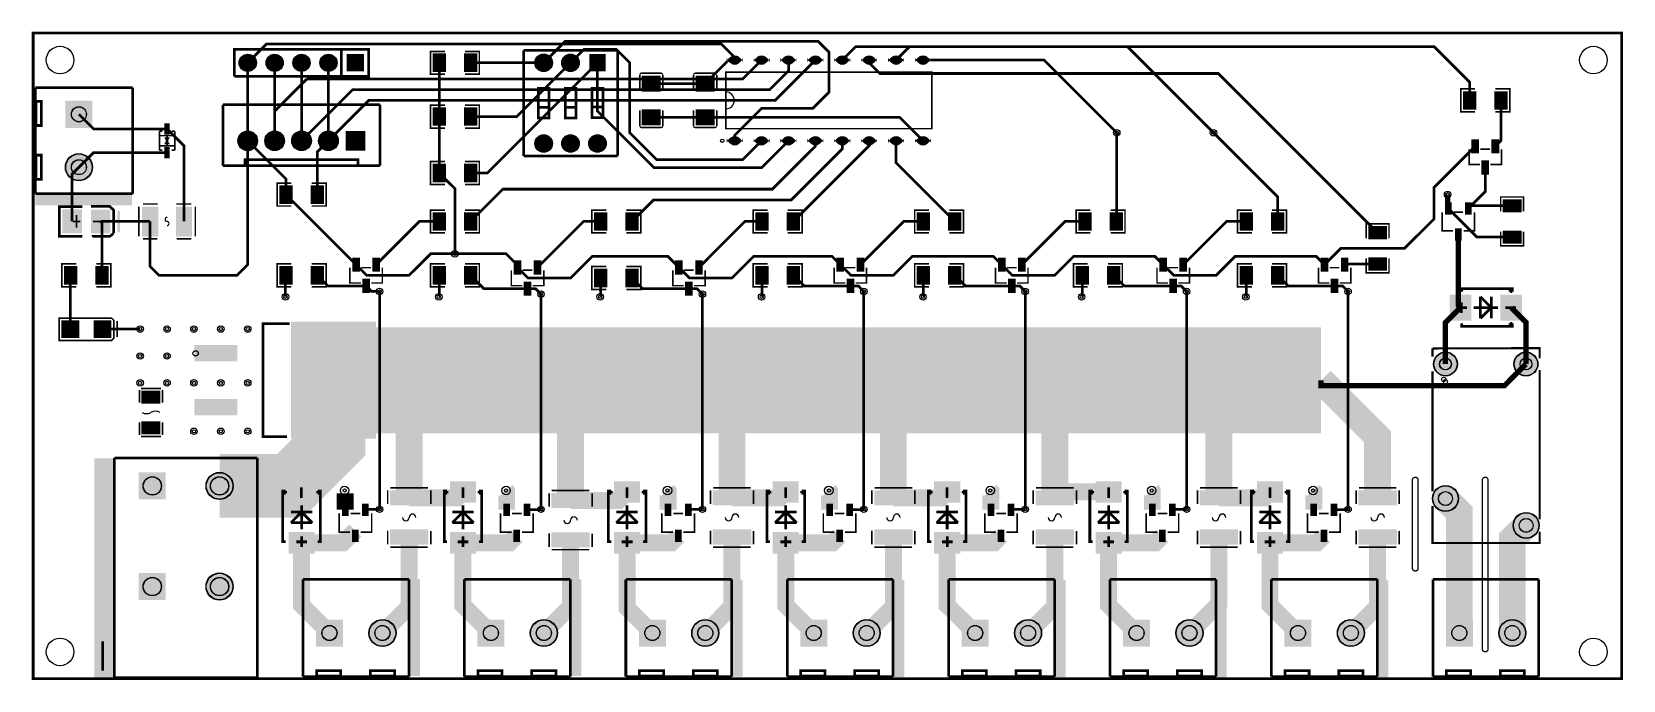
# Model space of a CAD drawing. Header units: millimetres. Extents: x -33 to 117, y -16 to 45.
import ezdxf

# ---------------------------------------------------------------- set-up
doc = ezdxf.new("R2010")
doc.units = ezdxf.units.MM
for name, color, linetype, true_color in [('BoardOutLine', 7, 'Continuous', 0xff00ff), ('BottomLayer', 7, 'Continuous', 0x0000ff), ('BottomSolderMaskLayer', 7, 'Continuous', 0xaa00ff), ('Document', 7, 'Continuous', 0xffffff), ('Hole', 7, 'Continuous', 0x222222), ('Multi-Layer', 7, 'Continuous', 0xc0c0c0), ('TopLayer', 7, 'Continuous', 0xff0000), ('TopPasteMaskLayer', 7, 'Continuous', 0x808080), ('TopSilkLayer', 7, 'Continuous', 0xffcc00), ('TopSolderMaskLayer', 7, 'Continuous', 0x800080)]:
    doc.layers.add(name, color=color, linetype=linetype, true_color=true_color)

msp = doc.modelspace()

# ---------------------------------------------------------------- hatches: boundary and pattern name
at = {"layer": 'BottomSolderMaskLayer'}
for points in [[(-13.26, 42.16, 1), (-11.63, 42.16, 1)], [(-10.72, 42.16, 1), (-9.09, 42.16, 1)], [(-8.18, 42.16, 1), (-6.55, 42.16, 1)], [(-5.64, 42.16, 1), (-4.01, 42.16, 1)], [(-1.47, 41.35), (-3.1, 41.35), (-3.1, 42.98), (-1.47, 42.98)], [(14.67, 42.16, 1), (16.32, 42.16, 1)], [(17.21, 42.16, 1), (18.86, 42.16, 1)], [(21.36, 42.99), (21.36, 41.34), (19.79, 41.34), (19.79, 42.99)], [(34.28, 42.61, -0.785398), (32.77, 42.61), (32.77, 42.23, -0.785398), (34.28, 42.23)], [(36.82, 42.61, -0.785398), (35.31, 42.61), (35.31, 42.23, -0.785398), (36.82, 42.23)], [(39.36, 42.61, -0.785398), (37.85, 42.61), (37.85, 42.23, -0.785398), (39.36, 42.23)], [(41.9, 42.61, -0.785398), (40.39, 42.61), (40.39, 42.23, -0.785398), (41.9, 42.23)], [(44.44, 42.61, -0.785398), (42.93, 42.61), (42.93, 42.23, -0.785398), (44.44, 42.23)], [(46.98, 42.61, -0.785398), (45.47, 42.61), (45.47, 42.23, -0.785398), (46.98, 42.23)], [(49.52, 42.61, -0.785398), (48.01, 42.61), (48.01, 42.23, -0.785398), (49.52, 42.23)], [(52.06, 42.61, -0.785398), (50.55, 42.61), (50.55, 42.23, -0.785398), (52.06, 42.23)], [(-27.12, 38.57), (-27.12, 36.02), (-29.67, 36.02), (-29.67, 38.57)], [(-13.37, 34.8, 1), (-11.52, 34.8, 1)], [(-10.83, 34.8, 1), (-8.98, 34.8, 1)], [(-8.29, 34.8, 1), (-6.44, 34.8, 1)], [(-5.75, 34.8, 1), (-3.9, 34.8, 1)], [(-1.36, 33.87), (-3.21, 33.87), (-3.21, 35.72), (-1.36, 35.72)], [(14.67, 34.54, 1), (16.32, 34.54, 1)], [(17.21, 34.54, 1), (18.86, 34.54, 1)], [(19.75, 34.54, 1), (21.4, 34.54, 1)], [(34.28, 34.99, -0.785398), (32.77, 34.99), (32.77, 34.61, -0.785398), (34.28, 34.61)], [(36.82, 34.99, -0.785398), (35.31, 34.99), (35.31, 34.61, -0.785398), (36.82, 34.61)], [(39.36, 34.99, -0.785398), (37.85, 34.99), (37.85, 34.61, -0.785398), (39.36, 34.61)], [(41.9, 34.99, -0.785398), (40.39, 34.99), (40.39, 34.61, -0.785398), (41.9, 34.61)], [(44.44, 34.99, -0.785398), (42.93, 34.99), (42.93, 34.61, -0.785398), (44.44, 34.61)], [(46.98, 34.99, -0.785398), (45.47, 34.99), (45.47, 34.61, -0.785398), (46.98, 34.61)], [(49.52, 34.99, -0.785398), (48.01, 34.99), (48.01, 34.61, -0.785398), (49.52, 34.61)], [(52.06, 34.99, -0.785398), (50.55, 34.99), (50.55, 34.61, -0.785398), (52.06, 34.61)], [(-29.67, 32.3, 1), (-27.12, 32.3, 1)], [(99.52, 13.72, 1), (101.77, 13.72, 1)], [(107.12, 13.72, 1), (109.37, 13.72, 1)], [(-22.74, 3.49), (-20.19, 3.49), (-20.19, 0.93), (-22.74, 0.93)], [(-16.39, 2.21, 1), (-13.84, 2.21, 1)], [(99.42, 1.02, 1), (101.87, 1.02, 1)], [(107.04, -1.52, 1), (109.49, -1.52, 1)], [(-22.74, -6.01), (-20.19, -6.01), (-20.19, -8.57), (-22.74, -8.57)], [(-16.39, -7.29, 1), (-13.84, -7.29, 1)], [(-6, -10.41), (-3.45, -10.41), (-3.45, -12.96), (-6, -12.96)], [(-1, -11.68, 1), (1.55, -11.68, 1)], [(9.24, -10.41), (11.79, -10.41), (11.79, -12.96), (9.24, -12.96)], [(14.24, -11.68, 1), (16.79, -11.68, 1)], [(24.48, -10.41), (27.03, -10.41), (27.03, -12.96), (24.48, -12.96)], [(29.48, -11.68, 1), (32.03, -11.68, 1)], [(39.72, -10.41), (42.27, -10.41), (42.27, -12.96), (39.72, -12.96)], [(44.72, -11.68, 1), (47.27, -11.68, 1)], [(54.96, -10.41), (57.51, -10.41), (57.51, -12.96), (54.96, -12.96)], [(59.96, -11.68, 1), (62.51, -11.68, 1)], [(70.2, -10.41), (72.75, -10.41), (72.75, -12.96), (70.2, -12.96)], [(75.2, -11.68, 1), (77.75, -11.68, 1)], [(85.44, -10.41), (87.99, -10.41), (87.99, -12.96), (85.44, -12.96)], [(90.44, -11.68, 1), (92.99, -11.68, 1)], [(100.68, -10.41), (103.23, -10.41), (103.23, -12.96), (100.68, -12.96)], [(105.68, -11.68, 1), (108.23, -11.68, 1)]]:
    msp.add_hatch(color=256, dxfattribs=at).paths.add_polyline_path(points)
at = {"layer": 'Document'}
for points in [[(-2.03, 32.51), (0, 32.51), (0, 38.1), (-14.73, 38.1), (-14.73, 32.51), (-12.7, 32.51), (-12.7, 32.37), (-12.73, 32.35), (-14.83, 32.35), (-14.88, 32.4), (-14.88, 38.2), (-14.78, 38.3), (0.02, 38.3), (0.12, 38.2), (0.12, 32.45), (0.07, 32.4), (-2.03, 32.4)], [(-19.81, 35.05), (-20.32, 35.05), (-20.07, 34.8)], [(-20.32, 34.54), (-19.81, 34.54), (-20.07, 34.8)], [(-28.98, 27.27), (-28.98, 27.09), (-28.26, 27.09), (-28.26, 27.27)], [(-28.71, 27.78), (-28.71, 26.58), (-28.53, 26.58), (-28.53, 27.78)], [(-26.34, 27.27), (-26.34, 27.09), (-27.06, 27.09), (-27.06, 27.27)], [(102.27, 19.55), (102.27, 18.54), (102.02, 18.54), (102.02, 19.55)], [(102.67, 18.92), (101.65, 18.92), (101.65, 19.18), (102.67, 19.18)], [(107.3, 18.93), (106.28, 18.93), (106.28, 19.18), (107.3, 19.18)], [(-29.14, 17.09), (-29.14, 16.94), (-28.54, 16.94), (-28.54, 17.09)], [(-28.91, 17.52), (-28.91, 16.52), (-28.76, 16.52), (-28.76, 17.52)], [(-26.24, 17.09), (-26.24, 16.94), (-26.84, 16.94), (-26.84, 17.09)], [(-7.25, 2.08), (-7.25, 1.07), (-7.5, 1.07), (-7.5, 2.08)], [(7.99, 2.08), (7.99, 1.07), (7.74, 1.07), (7.74, 2.08)], [(23.49, 2.08), (23.49, 1.07), (23.23, 1.07), (23.23, 2.08)], [(38.47, 2.08), (38.47, 1.07), (38.22, 1.07), (38.22, 2.08)], [(53.71, 2.08), (53.71, 1.07), (53.46, 1.07), (53.46, 2.08)], [(68.95, 2.08), (68.95, 1.07), (68.7, 1.07), (68.7, 2.08)], [(84.19, 2.08), (84.19, 1.07), (83.94, 1.07), (83.94, 2.08)], [(-7.87, -2.94), (-6.85, -2.94), (-6.85, -3.2), (-7.87, -3.2)], [(-7.24, -2.55), (-7.24, -3.56), (-7.49, -3.56), (-7.49, -2.55)], [(7.37, -2.94), (8.39, -2.94), (8.39, -3.2), (7.37, -3.2)], [(8, -2.55), (8, -3.56), (7.75, -3.56), (7.75, -2.55)], [(22.87, -2.94), (23.88, -2.94), (23.88, -3.2), (22.87, -3.2)], [(23.5, -2.55), (23.5, -3.56), (23.24, -3.56), (23.24, -2.55)], [(37.85, -2.94), (38.87, -2.94), (38.87, -3.2), (37.85, -3.2)], [(38.48, -2.55), (38.48, -3.56), (38.23, -3.56), (38.23, -2.55)], [(53.09, -2.94), (54.11, -2.94), (54.11, -3.2), (53.09, -3.2)], [(53.72, -2.55), (53.72, -3.56), (53.47, -3.56), (53.47, -2.55)], [(68.33, -2.94), (69.35, -2.94), (69.35, -3.2), (68.33, -3.2)], [(68.96, -2.55), (68.96, -3.56), (68.71, -3.56), (68.71, -2.55)], [(83.57, -2.94), (84.59, -2.94), (84.59, -3.2), (83.57, -3.2)], [(84.2, -2.55), (84.2, -3.56), (83.95, -3.56), (83.95, -2.55)]]:
    msp.add_hatch(color=256, dxfattribs=at).paths.add_polyline_path(points)
at = {"layer": 'Multi-Layer'}
for points in [[(-13.23, 42.16, 1), (-11.66, 42.16, 1)], [(-10.69, 42.16, 1), (-9.12, 42.16, 1)], [(-8.15, 42.16, 1), (-6.58, 42.16, 1)], [(-5.61, 42.16, 1), (-4.04, 42.16, 1)], [(-1.5, 41.38), (-3.07, 41.38), (-3.07, 42.95), (-1.5, 42.95)], [(14.69, 42.16, 1), (16.29, 42.16, 1)], [(17.23, 42.16, 1), (18.83, 42.16, 1)], [(21.34, 42.96), (21.34, 41.36), (19.81, 41.36), (19.81, 42.96)], [(34.26, 42.6, -0.785398), (32.8, 42.6), (32.8, 42.24, -0.785398), (34.26, 42.24)], [(36.8, 42.6, -0.785398), (35.34, 42.6), (35.34, 42.24, -0.785398), (36.8, 42.24)], [(39.34, 42.6, -0.785398), (37.88, 42.6), (37.88, 42.24, -0.785398), (39.34, 42.24)], [(41.88, 42.6, -0.785398), (40.42, 42.6), (40.42, 42.24, -0.785398), (41.88, 42.24)], [(44.42, 42.6, -0.785398), (42.96, 42.6), (42.96, 42.24, -0.785398), (44.42, 42.24)], [(46.96, 42.6, -0.785398), (45.5, 42.6), (45.5, 42.24, -0.785398), (46.96, 42.24)], [(49.5, 42.6, -0.785398), (48.04, 42.6), (48.04, 42.24, -0.785398), (49.5, 42.24)], [(52.04, 42.6, -0.785398), (50.58, 42.6), (50.58, 42.24, -0.785398), (52.04, 42.24)], [(-27.14, 38.55), (-27.14, 36.05), (-29.64, 36.05), (-29.64, 38.55)], [(-13.35, 34.8, 1), (-11.55, 34.8, 1)], [(-10.81, 34.8, 1), (-9.01, 34.8, 1)], [(-8.27, 34.8, 1), (-6.47, 34.8, 1)], [(-5.73, 34.8, 1), (-3.93, 34.8, 1)], [(-1.39, 33.9), (-3.19, 33.9), (-3.19, 35.7), (-1.39, 35.7)], [(14.69, 34.54, 1), (16.29, 34.54, 1)], [(17.23, 34.54, 1), (18.83, 34.54, 1)], [(19.77, 34.54, 1), (21.37, 34.54, 1)], [(34.26, 34.98, -0.785398), (32.8, 34.98), (32.8, 34.62, -0.785398), (34.26, 34.62)], [(36.8, 34.98, -0.785398), (35.34, 34.98), (35.34, 34.62, -0.785398), (36.8, 34.62)], [(39.34, 34.98, -0.785398), (37.88, 34.98), (37.88, 34.62, -0.785398), (39.34, 34.62)], [(41.88, 34.98, -0.785398), (40.42, 34.98), (40.42, 34.62, -0.785398), (41.88, 34.62)], [(44.42, 34.98, -0.785398), (42.96, 34.98), (42.96, 34.62, -0.785398), (44.42, 34.62)], [(46.96, 34.98, -0.785398), (45.5, 34.98), (45.5, 34.62, -0.785398), (46.96, 34.62)], [(49.5, 34.98, -0.785398), (48.04, 34.98), (48.04, 34.62, -0.785398), (49.5, 34.62)], [(52.04, 34.98, -0.785398), (50.58, 34.98), (50.58, 34.62, -0.785398), (52.04, 34.62)], [(-29.64, 32.3, 1), (-27.14, 32.3, 1)], [(99.54, 13.72, 1), (101.74, 13.72, 1)], [(107.14, 13.72, 1), (109.34, 13.72, 1)], [(-22.71, 3.46), (-20.21, 3.46), (-20.21, 0.96), (-22.71, 0.96)], [(-16.36, 2.21, 1), (-13.86, 2.21, 1)], [(99.44, 1.02, 1), (101.84, 1.02, 1)], [(107.06, -1.52, 1), (109.46, -1.52, 1)], [(-22.71, -6.04), (-20.21, -6.04), (-20.21, -8.54), (-22.71, -8.54)], [(-16.36, -7.29, 1), (-13.86, -7.29, 1)], [(-5.98, -10.43), (-3.48, -10.43), (-3.48, -12.93), (-5.98, -12.93)], [(-0.98, -11.68, 1), (1.52, -11.68, 1)], [(9.26, -10.43), (11.76, -10.43), (11.76, -12.93), (9.26, -12.93)], [(14.26, -11.68, 1), (16.76, -11.68, 1)], [(24.5, -10.43), (27, -10.43), (27, -12.93), (24.5, -12.93)], [(29.5, -11.68, 1), (32, -11.68, 1)], [(39.74, -10.43), (42.24, -10.43), (42.24, -12.93), (39.74, -12.93)], [(44.74, -11.68, 1), (47.24, -11.68, 1)], [(54.98, -10.43), (57.48, -10.43), (57.48, -12.93), (54.98, -12.93)], [(59.98, -11.68, 1), (62.48, -11.68, 1)], [(70.22, -10.43), (72.72, -10.43), (72.72, -12.93), (70.22, -12.93)], [(75.22, -11.68, 1), (77.72, -11.68, 1)], [(85.46, -10.43), (87.96, -10.43), (87.96, -12.93), (85.46, -12.93)], [(90.46, -11.68, 1), (92.96, -11.68, 1)], [(100.7, -10.43), (103.2, -10.43), (103.2, -12.93), (100.7, -12.93)], [(105.7, -11.68, 1), (108.2, -11.68, 1)]]:
    msp.add_hatch(color=256, dxfattribs=at).paths.add_polyline_path(points)
at = {"layer": 'TopLayer'}
for points in [[(6.24, 43.01), (6.24, 41.31), (5.03, 41.31), (5.03, 43.01)], [(7.99, 43.01), (7.99, 41.31), (9.19, 41.31), (9.19, 43.01)], [(24.79, 39.46), (26.52, 39.46), (26.52, 40.94), (24.79, 40.94)], [(31.6, 39.46), (29.87, 39.46), (29.87, 40.94), (31.6, 40.94)], [(103.52, 37.76), (103.52, 39.46), (102.31, 39.46), (102.31, 37.76)], [(105.27, 37.76), (105.27, 39.46), (106.48, 39.46), (106.48, 37.76)], [(6.24, 37.93), (6.24, 36.23), (5.03, 36.23), (5.03, 37.93)], [(7.99, 37.93), (7.99, 36.23), (9.19, 36.23), (9.19, 37.93)], [(24.79, 37.76), (26.52, 37.76), (26.52, 36.27), (24.79, 36.27)], [(31.6, 37.76), (29.87, 37.76), (29.87, 36.27), (31.6, 36.27)], [(-20.31, 35.42), (-19.82, 35.42), (-19.82, 36.41), (-20.31, 36.41)], [(103.09, 33.65), (103.09, 34.9), (103.79, 34.9), (103.79, 33.65)], [(104.99, 33.65), (104.99, 34.9), (105.69, 34.9), (105.69, 33.65)], [(-20.31, 34.17), (-19.82, 34.17), (-19.82, 33.19), (-20.31, 33.19)], [(6.24, 32.6), (6.24, 30.9), (5.03, 30.9), (5.03, 32.6)], [(7.99, 32.6), (7.99, 30.9), (9.19, 30.9), (9.19, 32.6)], [(104.04, 31.65), (104.04, 32.9), (104.74, 32.9), (104.74, 31.65)], [(-8.24, 30.57), (-8.24, 28.87), (-9.45, 28.87), (-9.45, 30.57)], [(-6.49, 30.57), (-6.49, 28.87), (-5.28, 28.87), (-5.28, 30.57)], [(-20.92, 28.57), (-20.92, 25.79), (-22.41, 25.79), (-22.41, 28.57)], [(-19.21, 28.57), (-19.21, 25.79), (-17.72, 25.79), (-17.72, 28.57)], [(100.6, 27.88), (100.6, 28.95), (101.2, 28.95), (101.2, 27.88)], [(102.5, 27.88), (102.5, 28.95), (103.1, 28.95), (103.1, 27.88)], [(107.78, 28.05), (106.08, 28.05), (106.08, 29.26), (107.78, 29.26)], [(-28.14, 26.08), (-29.92, 26.08), (-29.92, 28.28), (-28.14, 28.28)], [(-25.45, 26.08), (-27.23, 26.08), (-27.23, 28.28), (-25.45, 28.28)], [(6.24, 28.03), (6.24, 26.33), (5.03, 26.33), (5.03, 28.03)], [(7.99, 28.03), (7.99, 26.33), (9.19, 26.33), (9.19, 28.03)], [(21.48, 28.03), (21.48, 26.33), (20.27, 26.33), (20.27, 28.03)], [(23.23, 28.03), (23.23, 26.33), (24.43, 26.33), (24.43, 28.03)], [(36.72, 28.03), (36.72, 26.33), (35.51, 26.33), (35.51, 28.03)], [(38.47, 28.03), (38.47, 26.33), (39.67, 26.33), (39.67, 28.03)], [(51.96, 28.03), (51.96, 26.33), (50.75, 26.33), (50.75, 28.03)], [(53.71, 28.03), (53.71, 26.33), (54.91, 26.33), (54.91, 28.03)], [(67.2, 28.03), (67.2, 26.33), (65.99, 26.33), (65.99, 28.03)], [(68.95, 28.03), (68.95, 26.33), (70.15, 26.33), (70.15, 28.03)], [(82.44, 28.03), (82.44, 26.33), (81.23, 26.33), (81.23, 28.03)], [(84.19, 28.03), (84.19, 26.33), (85.39, 26.33), (85.39, 28.03)], [(93.38, 25.51), (95.08, 25.51), (95.08, 26.72), (93.38, 26.72)], [(101.55, 25.41), (101.55, 26.48), (102.15, 26.48), (102.15, 25.41)], [(107.78, 26.3), (106.08, 26.3), (106.08, 25.1), (107.78, 25.1)], [(-28.56, 22.95), (-28.56, 21.25), (-29.77, 21.25), (-29.77, 22.95)], [(-26.81, 22.95), (-26.81, 21.25), (-25.6, 21.25), (-25.6, 22.95)], [(-8.24, 21.25), (-8.24, 22.95), (-9.45, 22.95), (-9.45, 21.25)], [(-6.49, 21.25), (-6.49, 22.95), (-5.28, 22.95), (-5.28, 21.25)], [(-2.57, 22.47), (-2.57, 23.72), (-1.87, 23.72), (-1.87, 22.47)], [(-0.67, 22.47), (-0.67, 23.72), (0.03, 23.72), (0.03, 22.47)], [(6.24, 21.25), (6.24, 22.95), (5.03, 22.95), (5.03, 21.25)], [(7.99, 21.25), (7.99, 22.95), (9.19, 22.95), (9.19, 21.25)], [(12.67, 22.22), (12.67, 23.47), (13.37, 23.47), (13.37, 22.22)], [(14.57, 22.22), (14.57, 23.47), (15.27, 23.47), (15.27, 22.22)], [(21.48, 20.99), (21.48, 22.69), (20.27, 22.69), (20.27, 20.99)], [(23.23, 20.99), (23.23, 22.69), (24.43, 22.69), (24.43, 20.99)], [(27.91, 22.22), (27.91, 23.47), (28.61, 23.47), (28.61, 22.22)], [(29.81, 22.22), (29.81, 23.47), (30.51, 23.47), (30.51, 22.22)], [(36.72, 21.25), (36.72, 22.95), (35.51, 22.95), (35.51, 21.25)], [(38.47, 21.25), (38.47, 22.95), (39.67, 22.95), (39.67, 21.25)], [(43.15, 22.47), (43.15, 23.72), (43.85, 23.72), (43.85, 22.47)], [(45.05, 22.47), (45.05, 23.72), (45.75, 23.72), (45.75, 22.47)], [(51.96, 21.25), (51.96, 22.95), (50.75, 22.95), (50.75, 21.25)], [(53.71, 21.25), (53.71, 22.95), (54.91, 22.95), (54.91, 21.25)], [(58.39, 22.47), (58.39, 23.72), (59.09, 23.72), (59.09, 22.47)], [(60.29, 22.47), (60.29, 23.72), (60.99, 23.72), (60.99, 22.47)], [(66.94, 21.25), (66.94, 22.95), (65.74, 22.95), (65.74, 21.25)], [(68.69, 21.25), (68.69, 22.95), (69.9, 22.95), (69.9, 21.25)], [(73.63, 22.47), (73.63, 23.72), (74.33, 23.72), (74.33, 22.47)], [(75.53, 22.47), (75.53, 23.72), (76.23, 23.72), (76.23, 22.47)], [(82.44, 21.25), (82.44, 22.95), (81.23, 22.95), (81.23, 21.25)], [(84.19, 21.25), (84.19, 22.95), (85.39, 22.95), (85.39, 21.25)], [(88.87, 22.47), (88.87, 23.72), (89.57, 23.72), (89.57, 22.47)], [(90.77, 22.47), (90.77, 23.72), (91.47, 23.72), (91.47, 22.47)], [(93.38, 23.76), (95.08, 23.76), (95.08, 22.56), (93.38, 22.56)], [(-1.62, 20.47), (-1.62, 21.72), (-0.92, 21.72), (-0.92, 20.47)], [(13.62, 20.22), (13.62, 21.47), (14.32, 21.47), (14.32, 20.22)], [(28.86, 20.22), (28.86, 21.47), (29.56, 21.47), (29.56, 20.22)], [(44.1, 20.47), (44.1, 21.72), (44.8, 21.72), (44.8, 20.47)], [(59.34, 20.47), (59.34, 21.72), (60.04, 21.72), (60.04, 20.47)], [(74.58, 20.47), (74.58, 21.72), (75.28, 21.72), (75.28, 20.47)], [(89.82, 20.47), (89.82, 21.72), (90.52, 21.72), (90.52, 20.47)], [(103.05, 17.85), (101.05, 17.85), (101.05, 20.25), (103.05, 20.25)], [(107.85, 17.85), (105.85, 17.85), (105.85, 20.25), (107.85, 20.25)], [(-28.39, 16.22), (-30.02, 16.22), (-30.02, 17.82), (-28.39, 17.82)], [(-25.35, 16.22), (-26.99, 16.22), (-26.99, 17.82), (-25.35, 17.82)], [(-8.35, 17.69), (-0.35, 17.69), (-0.35, 6.69), (-8.35, 6.69)], [(-17.46, 15.48), (-13.46, 15.48), (-13.46, 13.98), (-17.46, 13.98)], [(-20.73, 11.18), (-20.73, 9.99), (-22.45, 9.99), (-22.45, 11.18)], [(-17.46, 10.4), (-13.46, 10.4), (-13.46, 8.9), (-17.46, 8.9)], [(-20.73, 8.29), (-20.73, 7.1), (-22.45, 7.1), (-22.45, 8.29)], [(-6.17, 2.64), (-6.17, 0.64), (-8.57, 0.64), (-8.57, 2.64)], [(4.54, 0.39), (1.04, 0.39), (1.04, 1.79), (4.54, 1.79)], [(9.07, 2.64), (9.07, 0.64), (6.67, 0.64), (6.67, 2.64)], [(19.78, 0.13), (16.28, 0.13), (16.28, 1.54), (19.78, 1.54)], [(24.57, 2.64), (24.57, 0.64), (22.17, 0.64), (22.17, 2.64)], [(35.02, 0.39), (31.52, 0.39), (31.52, 1.79), (35.02, 1.79)], [(39.55, 2.64), (39.55, 0.64), (37.15, 0.64), (37.15, 2.64)], [(50.26, 0.39), (46.76, 0.39), (46.76, 1.79), (50.26, 1.79)], [(54.79, 2.64), (54.79, 0.64), (52.39, 0.64), (52.39, 2.64)], [(65.5, 0.39), (62, 0.39), (62, 1.79), (65.5, 1.79)], [(70.03, 2.64), (70.03, 0.64), (67.63, 0.64), (67.63, 2.64)], [(81, 0.39), (77.5, 0.39), (77.5, 1.79), (81, 1.79)], [(85.27, 2.64), (85.27, 0.64), (82.87, 0.64), (82.87, 2.64)], [(95.98, 0.39), (92.48, 0.39), (92.48, 1.79), (95.98, 1.79)], [(-3.54, -0.57), (-3.54, 0.5), (-2.94, 0.5), (-2.94, -0.57)], [(-1.64, -0.57), (-1.64, 0.5), (-1.04, 0.5), (-1.04, -0.57)], [(11.7, -0.57), (11.7, 0.5), (12.3, 0.5), (12.3, -0.57)], [(13.6, -0.57), (13.6, 0.5), (14.2, 0.5), (14.2, -0.57)], [(26.94, -0.57), (26.94, 0.5), (27.54, 0.5), (27.54, -0.57)], [(28.84, -0.57), (28.84, 0.5), (29.44, 0.5), (29.44, -0.57)], [(42.18, -0.57), (42.18, 0.5), (42.78, 0.5), (42.78, -0.57)], [(44.08, -0.57), (44.08, 0.5), (44.68, 0.5), (44.68, -0.57)], [(57.42, -0.57), (57.42, 0.5), (58.02, 0.5), (58.02, -0.57)], [(59.32, -0.57), (59.32, 0.5), (59.92, 0.5), (59.92, -0.57)], [(72.66, -0.57), (72.66, 0.5), (73.26, 0.5), (73.26, -0.57)], [(74.56, -0.57), (74.56, 0.5), (75.16, 0.5), (75.16, -0.57)], [(87.9, -0.57), (87.9, 0.5), (88.5, 0.5), (88.5, -0.57)], [(89.8, -0.57), (89.8, 0.5), (90.4, 0.5), (90.4, -0.57)], [(-6.17, -2.16), (-6.17, -4.16), (-8.57, -4.16), (-8.57, -2.16)], [(-2.59, -3.04), (-2.59, -1.97), (-1.99, -1.97), (-1.99, -3.04)], [(4.54, -1.91), (1.04, -1.91), (1.04, -3.32), (4.54, -3.32)], [(9.07, -2.16), (9.07, -4.16), (6.67, -4.16), (6.67, -2.16)], [(12.65, -3.04), (12.65, -1.97), (13.25, -1.97), (13.25, -3.04)], [(19.78, -2.17), (16.28, -2.17), (16.28, -3.57), (19.78, -3.57)], [(24.57, -2.16), (24.57, -4.16), (22.17, -4.16), (22.17, -2.16)], [(27.89, -3.04), (27.89, -1.97), (28.49, -1.97), (28.49, -3.04)], [(35.02, -1.91), (31.52, -1.91), (31.52, -3.32), (35.02, -3.32)], [(39.55, -2.16), (39.55, -4.16), (37.15, -4.16), (37.15, -2.16)], [(43.13, -3.04), (43.13, -1.97), (43.73, -1.97), (43.73, -3.04)], [(50.26, -1.91), (46.76, -1.91), (46.76, -3.32), (50.26, -3.32)], [(54.79, -2.16), (54.79, -4.16), (52.39, -4.16), (52.39, -2.16)], [(58.37, -3.04), (58.37, -1.97), (58.97, -1.97), (58.97, -3.04)], [(65.5, -1.91), (62, -1.91), (62, -3.32), (65.5, -3.32)], [(70.03, -2.16), (70.03, -4.16), (67.63, -4.16), (67.63, -2.16)], [(73.61, -3.04), (73.61, -1.97), (74.21, -1.97), (74.21, -3.04)], [(81, -1.91), (77.5, -1.91), (77.5, -3.32), (81, -3.32)], [(85.27, -2.16), (85.27, -4.16), (82.87, -4.16), (82.87, -2.16)], [(88.85, -3.04), (88.85, -1.97), (89.45, -1.97), (89.45, -3.04)], [(95.98, -1.91), (92.48, -1.91), (92.48, -3.32), (95.98, -3.32)]]:
    msp.add_hatch(color=256, dxfattribs=at).paths.add_polyline_path(points)
at = {"layer": 'TopPasteMaskLayer'}
for points in [[(6.24, 42.91), (6.24, 42.55), (6.14, 42.45), (5.93, 42.45), (5.83, 42.35), (5.83, 41.97), (5.93, 41.87), (6.14, 41.87), (6.24, 41.77), (6.24, 41.41), (6.14, 41.31), (5.13, 41.31), (5.03, 41.41), (5.03, 42.91), (5.13, 43.01), (6.14, 43.01)], [(7.99, 42.91), (7.99, 42.55), (8.09, 42.45), (8.3, 42.45), (8.4, 42.35), (8.4, 41.97), (8.3, 41.87), (8.09, 41.87), (7.99, 41.77), (7.99, 41.41), (8.09, 41.31), (9.09, 41.31), (9.19, 41.41), (9.19, 42.91), (9.09, 43.01), (8.09, 43.01)], [(24.89, 39.46), (25.26, 39.46), (25.36, 39.56), (25.36, 39.86), (25.46, 39.96), (25.85, 39.96), (25.95, 39.86), (25.95, 39.56), (26.05, 39.46), (26.42, 39.46), (26.52, 39.56), (26.52, 40.84), (26.42, 40.94), (24.89, 40.94), (24.79, 40.84), (24.79, 39.56)], [(31.5, 39.46), (31.13, 39.46), (31.03, 39.56), (31.03, 39.86), (30.93, 39.96), (30.54, 39.96), (30.44, 39.86), (30.44, 39.56), (30.34, 39.46), (29.97, 39.46), (29.87, 39.56), (29.87, 40.84), (29.97, 40.94), (31.5, 40.94), (31.6, 40.84), (31.6, 39.56)], [(103.52, 37.86), (103.52, 38.22), (103.42, 38.32), (103.21, 38.32), (103.11, 38.42), (103.11, 38.8), (103.21, 38.9), (103.42, 38.9), (103.52, 39), (103.52, 39.36), (103.42, 39.46), (102.41, 39.46), (102.31, 39.36), (102.31, 37.86), (102.41, 37.76), (103.42, 37.76)], [(105.27, 37.86), (105.27, 38.22), (105.37, 38.32), (105.58, 38.32), (105.68, 38.42), (105.68, 38.8), (105.58, 38.9), (105.37, 38.9), (105.27, 39), (105.27, 39.36), (105.37, 39.46), (106.38, 39.46), (106.48, 39.36), (106.48, 37.86), (106.38, 37.76), (105.37, 37.76)], [(6.24, 37.83), (6.24, 37.47), (6.14, 37.37), (5.93, 37.37), (5.83, 37.27), (5.83, 36.89), (5.93, 36.79), (6.14, 36.79), (6.24, 36.69), (6.24, 36.33), (6.14, 36.23), (5.13, 36.23), (5.03, 36.33), (5.03, 37.83), (5.13, 37.93), (6.14, 37.93)], [(7.99, 37.83), (7.99, 37.47), (8.09, 37.37), (8.3, 37.37), (8.4, 37.27), (8.4, 36.89), (8.3, 36.79), (8.09, 36.79), (7.99, 36.69), (7.99, 36.33), (8.09, 36.23), (9.09, 36.23), (9.19, 36.33), (9.19, 37.83), (9.09, 37.93), (8.09, 37.93)], [(24.89, 37.76), (25.26, 37.76), (25.36, 37.66), (25.36, 37.35), (25.46, 37.25), (25.85, 37.25), (25.95, 37.35), (25.95, 37.66), (26.05, 37.76), (26.42, 37.76), (26.52, 37.66), (26.52, 36.37), (26.42, 36.27), (24.89, 36.27), (24.79, 36.37), (24.79, 37.66)], [(31.5, 37.76), (31.13, 37.76), (31.03, 37.66), (31.03, 37.35), (30.93, 37.25), (30.54, 37.25), (30.44, 37.35), (30.44, 37.66), (30.34, 37.76), (29.97, 37.76), (29.87, 37.66), (29.87, 36.37), (29.97, 36.27), (31.5, 36.27), (31.6, 36.37), (31.6, 37.66)], [(-20.31, 35.42), (-19.82, 35.42), (-19.82, 36.41), (-20.31, 36.41)], [(103.09, 33.65), (103.09, 34.9), (103.79, 34.9), (103.79, 33.65)], [(104.99, 33.65), (104.99, 34.9), (105.69, 34.9), (105.69, 33.65)], [(-20.31, 34.17), (-19.82, 34.17), (-19.82, 33.19), (-20.31, 33.19)], [(6.24, 32.5), (6.24, 32.14), (6.14, 32.04), (5.93, 32.04), (5.83, 31.94), (5.83, 31.56), (5.93, 31.46), (6.14, 31.46), (6.24, 31.36), (6.24, 31), (6.14, 30.9), (5.13, 30.9), (5.03, 31), (5.03, 32.5), (5.13, 32.6), (6.14, 32.6)], [(7.99, 32.5), (7.99, 32.14), (8.09, 32.04), (8.3, 32.04), (8.4, 31.94), (8.4, 31.56), (8.3, 31.46), (8.09, 31.46), (7.99, 31.36), (7.99, 31), (8.09, 30.9), (9.09, 30.9), (9.19, 31), (9.19, 32.5), (9.09, 32.6), (8.09, 32.6)], [(104.04, 31.65), (104.04, 32.9), (104.74, 32.9), (104.74, 31.65)], [(-8.24, 30.47), (-8.24, 30.11), (-8.34, 30.01), (-8.55, 30.01), (-8.65, 29.91), (-8.65, 29.53), (-8.55, 29.43), (-8.34, 29.43), (-8.24, 29.33), (-8.24, 28.97), (-8.34, 28.87), (-9.35, 28.87), (-9.45, 28.97), (-9.45, 30.47), (-9.35, 30.57), (-8.34, 30.57)], [(-6.49, 30.47), (-6.49, 30.11), (-6.39, 30.01), (-6.18, 30.01), (-6.08, 29.91), (-6.08, 29.53), (-6.18, 29.43), (-6.39, 29.43), (-6.49, 29.33), (-6.49, 28.97), (-6.39, 28.87), (-5.38, 28.87), (-5.28, 28.97), (-5.28, 30.47), (-5.38, 30.57), (-6.39, 30.57)], [(-20.92, 28.47), (-20.92, 27.75), (-21.02, 27.65), (-21.33, 27.65), (-21.43, 27.55), (-21.43, 26.81), (-21.33, 26.71), (-21.02, 26.71), (-20.92, 26.61), (-20.92, 25.89), (-21.02, 25.79), (-22.31, 25.79), (-22.41, 25.89), (-22.41, 28.47), (-22.31, 28.57), (-21.02, 28.57)], [(-19.21, 28.47), (-19.21, 27.75), (-19.11, 27.65), (-18.8, 27.65), (-18.7, 27.55), (-18.7, 26.81), (-18.8, 26.71), (-19.11, 26.71), (-19.21, 26.61), (-19.21, 25.89), (-19.11, 25.79), (-17.82, 25.79), (-17.72, 25.89), (-17.72, 28.47), (-17.82, 28.57), (-19.11, 28.57)], [(100.6, 27.88), (100.6, 28.95), (101.2, 28.95), (101.2, 27.88)], [(102.5, 27.88), (102.5, 28.95), (103.1, 28.95), (103.1, 27.88)], [(107.68, 28.05), (107.32, 28.05), (107.22, 28.15), (107.22, 28.36), (107.12, 28.46), (106.74, 28.46), (106.64, 28.36), (106.64, 28.15), (106.54, 28.05), (106.18, 28.05), (106.08, 28.15), (106.08, 29.16), (106.18, 29.26), (107.68, 29.26), (107.78, 29.16), (107.78, 28.15)], [(-28.14, 26.08), (-29.92, 26.08), (-29.92, 28.28), (-28.14, 28.28)], [(-25.45, 26.08), (-27.23, 26.08), (-27.23, 28.28), (-25.45, 28.28)], [(6.24, 27.93), (6.24, 27.57), (6.14, 27.47), (5.93, 27.47), (5.83, 27.37), (5.83, 26.99), (5.93, 26.89), (6.14, 26.89), (6.24, 26.79), (6.24, 26.43), (6.14, 26.33), (5.13, 26.33), (5.03, 26.43), (5.03, 27.93), (5.13, 28.03), (6.14, 28.03)], [(7.99, 27.93), (7.99, 27.57), (8.09, 27.47), (8.3, 27.47), (8.4, 27.37), (8.4, 26.99), (8.3, 26.89), (8.09, 26.89), (7.99, 26.79), (7.99, 26.43), (8.09, 26.33), (9.09, 26.33), (9.19, 26.43), (9.19, 27.93), (9.09, 28.03), (8.09, 28.03)], [(21.48, 27.93), (21.48, 27.57), (21.38, 27.47), (21.17, 27.47), (21.07, 27.37), (21.07, 26.99), (21.17, 26.89), (21.38, 26.89), (21.48, 26.79), (21.48, 26.43), (21.38, 26.33), (20.37, 26.33), (20.27, 26.43), (20.27, 27.93), (20.37, 28.03), (21.38, 28.03)], [(23.23, 27.93), (23.23, 27.57), (23.33, 27.47), (23.54, 27.47), (23.64, 27.37), (23.64, 26.99), (23.54, 26.89), (23.33, 26.89), (23.23, 26.79), (23.23, 26.43), (23.33, 26.33), (24.33, 26.33), (24.43, 26.43), (24.43, 27.93), (24.33, 28.03), (23.33, 28.03)], [(36.72, 27.93), (36.72, 27.57), (36.62, 27.47), (36.41, 27.47), (36.31, 27.37), (36.31, 26.99), (36.41, 26.89), (36.62, 26.89), (36.72, 26.79), (36.72, 26.43), (36.62, 26.33), (35.61, 26.33), (35.51, 26.43), (35.51, 27.93), (35.61, 28.03), (36.62, 28.03)], [(38.47, 27.93), (38.47, 27.57), (38.57, 27.47), (38.78, 27.47), (38.88, 27.37), (38.88, 26.99), (38.78, 26.89), (38.57, 26.89), (38.47, 26.79), (38.47, 26.43), (38.57, 26.33), (39.57, 26.33), (39.67, 26.43), (39.67, 27.93), (39.57, 28.03), (38.57, 28.03)], [(51.96, 27.93), (51.96, 27.57), (51.86, 27.47), (51.65, 27.47), (51.55, 27.37), (51.55, 26.99), (51.65, 26.89), (51.86, 26.89), (51.96, 26.79), (51.96, 26.43), (51.86, 26.33), (50.85, 26.33), (50.75, 26.43), (50.75, 27.93), (50.85, 28.03), (51.86, 28.03)], [(53.71, 27.93), (53.71, 27.57), (53.81, 27.47), (54.02, 27.47), (54.12, 27.37), (54.12, 26.99), (54.02, 26.89), (53.81, 26.89), (53.71, 26.79), (53.71, 26.43), (53.81, 26.33), (54.81, 26.33), (54.91, 26.43), (54.91, 27.93), (54.81, 28.03), (53.81, 28.03)], [(67.2, 27.93), (67.2, 27.57), (67.1, 27.47), (66.89, 27.47), (66.79, 27.37), (66.79, 26.99), (66.89, 26.89), (67.1, 26.89), (67.2, 26.79), (67.2, 26.43), (67.1, 26.33), (66.09, 26.33), (65.99, 26.43), (65.99, 27.93), (66.09, 28.03), (67.1, 28.03)], [(68.95, 27.93), (68.95, 27.57), (69.05, 27.47), (69.26, 27.47), (69.36, 27.37), (69.36, 26.99), (69.26, 26.89), (69.05, 26.89), (68.95, 26.79), (68.95, 26.43), (69.05, 26.33), (70.05, 26.33), (70.15, 26.43), (70.15, 27.93), (70.05, 28.03), (69.05, 28.03)], [(82.44, 27.93), (82.44, 27.57), (82.34, 27.47), (82.13, 27.47), (82.03, 27.37), (82.03, 26.99), (82.13, 26.89), (82.34, 26.89), (82.44, 26.79), (82.44, 26.43), (82.34, 26.33), (81.33, 26.33), (81.23, 26.43), (81.23, 27.93), (81.33, 28.03), (82.34, 28.03)], [(84.19, 27.93), (84.19, 27.57), (84.29, 27.47), (84.5, 27.47), (84.6, 27.37), (84.6, 26.99), (84.5, 26.89), (84.29, 26.89), (84.19, 26.79), (84.19, 26.43), (84.29, 26.33), (85.29, 26.33), (85.39, 26.43), (85.39, 27.93), (85.29, 28.03), (84.29, 28.03)], [(93.48, 25.51), (93.84, 25.51), (93.94, 25.61), (93.94, 25.82), (94.04, 25.92), (94.42, 25.92), (94.52, 25.82), (94.52, 25.61), (94.62, 25.51), (94.98, 25.51), (95.08, 25.61), (95.08, 26.62), (94.98, 26.72), (93.48, 26.72), (93.38, 26.62), (93.38, 25.61)], [(101.55, 25.41), (101.55, 26.48), (102.15, 26.48), (102.15, 25.41)], [(107.68, 26.3), (107.32, 26.3), (107.22, 26.2), (107.22, 25.99), (107.12, 25.89), (106.74, 25.89), (106.64, 25.99), (106.64, 26.2), (106.54, 26.3), (106.18, 26.3), (106.08, 26.2), (106.08, 25.2), (106.18, 25.1), (107.68, 25.1), (107.78, 25.2), (107.78, 26.2)], [(-28.56, 22.85), (-28.56, 22.49), (-28.66, 22.39), (-28.87, 22.39), (-28.97, 22.29), (-28.97, 21.91), (-28.87, 21.81), (-28.66, 21.81), (-28.56, 21.71), (-28.56, 21.35), (-28.66, 21.25), (-29.67, 21.25), (-29.77, 21.35), (-29.77, 22.85), (-29.67, 22.95), (-28.66, 22.95)], [(-26.81, 22.85), (-26.81, 22.49), (-26.71, 22.39), (-26.5, 22.39), (-26.4, 22.29), (-26.4, 21.91), (-26.5, 21.81), (-26.71, 21.81), (-26.81, 21.71), (-26.81, 21.35), (-26.71, 21.25), (-25.7, 21.25), (-25.6, 21.35), (-25.6, 22.85), (-25.7, 22.95), (-26.71, 22.95)], [(-8.24, 21.35), (-8.24, 21.71), (-8.34, 21.81), (-8.55, 21.81), (-8.65, 21.91), (-8.65, 22.29), (-8.55, 22.39), (-8.34, 22.39), (-8.24, 22.49), (-8.24, 22.85), (-8.34, 22.95), (-9.35, 22.95), (-9.45, 22.85), (-9.45, 21.35), (-9.35, 21.25), (-8.34, 21.25)], [(-6.49, 21.35), (-6.49, 21.71), (-6.39, 21.81), (-6.18, 21.81), (-6.08, 21.91), (-6.08, 22.29), (-6.18, 22.39), (-6.39, 22.39), (-6.49, 22.49), (-6.49, 22.85), (-6.39, 22.95), (-5.38, 22.95), (-5.28, 22.85), (-5.28, 21.35), (-5.38, 21.25), (-6.39, 21.25)], [(-2.57, 22.47), (-2.57, 23.72), (-1.87, 23.72), (-1.87, 22.47)], [(-0.67, 22.47), (-0.67, 23.72), (0.03, 23.72), (0.03, 22.47)], [(6.24, 21.35), (6.24, 21.71), (6.14, 21.81), (5.93, 21.81), (5.83, 21.91), (5.83, 22.29), (5.93, 22.39), (6.14, 22.39), (6.24, 22.49), (6.24, 22.85), (6.14, 22.95), (5.13, 22.95), (5.03, 22.85), (5.03, 21.35), (5.13, 21.25), (6.14, 21.25)], [(7.99, 21.35), (7.99, 21.71), (8.09, 21.81), (8.3, 21.81), (8.4, 21.91), (8.4, 22.29), (8.3, 22.39), (8.09, 22.39), (7.99, 22.49), (7.99, 22.85), (8.09, 22.95), (9.09, 22.95), (9.19, 22.85), (9.19, 21.35), (9.09, 21.25), (8.09, 21.25)], [(12.67, 22.22), (12.67, 23.47), (13.37, 23.47), (13.37, 22.22)], [(14.57, 22.22), (14.57, 23.47), (15.27, 23.47), (15.27, 22.22)], [(21.48, 21.09), (21.48, 21.45), (21.38, 21.55), (21.17, 21.55), (21.07, 21.65), (21.07, 22.03), (21.17, 22.13), (21.38, 22.13), (21.48, 22.23), (21.48, 22.59), (21.38, 22.69), (20.37, 22.69), (20.27, 22.59), (20.27, 21.09), (20.37, 20.99), (21.38, 20.99)], [(23.23, 21.09), (23.23, 21.45), (23.33, 21.55), (23.54, 21.55), (23.64, 21.65), (23.64, 22.03), (23.54, 22.13), (23.33, 22.13), (23.23, 22.23), (23.23, 22.59), (23.33, 22.69), (24.33, 22.69), (24.43, 22.59), (24.43, 21.09), (24.33, 20.99), (23.33, 20.99)], [(27.91, 22.22), (27.91, 23.47), (28.61, 23.47), (28.61, 22.22)], [(29.81, 22.22), (29.81, 23.47), (30.51, 23.47), (30.51, 22.22)], [(36.72, 21.35), (36.72, 21.71), (36.62, 21.81), (36.41, 21.81), (36.31, 21.91), (36.31, 22.29), (36.41, 22.39), (36.62, 22.39), (36.72, 22.49), (36.72, 22.85), (36.62, 22.95), (35.61, 22.95), (35.51, 22.85), (35.51, 21.35), (35.61, 21.25), (36.62, 21.25)], [(38.47, 21.35), (38.47, 21.71), (38.57, 21.81), (38.78, 21.81), (38.88, 21.91), (38.88, 22.29), (38.78, 22.39), (38.57, 22.39), (38.47, 22.49), (38.47, 22.85), (38.57, 22.95), (39.57, 22.95), (39.67, 22.85), (39.67, 21.35), (39.57, 21.25), (38.57, 21.25)], [(43.15, 22.47), (43.15, 23.72), (43.85, 23.72), (43.85, 22.47)], [(45.05, 22.47), (45.05, 23.72), (45.75, 23.72), (45.75, 22.47)], [(51.96, 21.35), (51.96, 21.71), (51.86, 21.81), (51.65, 21.81), (51.55, 21.91), (51.55, 22.29), (51.65, 22.39), (51.86, 22.39), (51.96, 22.49), (51.96, 22.85), (51.86, 22.95), (50.85, 22.95), (50.75, 22.85), (50.75, 21.35), (50.85, 21.25), (51.86, 21.25)], [(53.71, 21.35), (53.71, 21.71), (53.81, 21.81), (54.02, 21.81), (54.12, 21.91), (54.12, 22.29), (54.02, 22.39), (53.81, 22.39), (53.71, 22.49), (53.71, 22.85), (53.81, 22.95), (54.81, 22.95), (54.91, 22.85), (54.91, 21.35), (54.81, 21.25), (53.81, 21.25)], [(58.39, 22.47), (58.39, 23.72), (59.09, 23.72), (59.09, 22.47)], [(60.29, 22.47), (60.29, 23.72), (60.99, 23.72), (60.99, 22.47)], [(66.94, 21.35), (66.94, 21.71), (66.84, 21.81), (66.63, 21.81), (66.53, 21.91), (66.53, 22.29), (66.63, 22.39), (66.84, 22.39), (66.94, 22.49), (66.94, 22.85), (66.84, 22.95), (65.84, 22.95), (65.74, 22.85), (65.74, 21.35), (65.84, 21.25), (66.84, 21.25)], [(68.69, 21.35), (68.69, 21.71), (68.79, 21.81), (69, 21.81), (69.1, 21.91), (69.1, 22.29), (69, 22.39), (68.79, 22.39), (68.69, 22.49), (68.69, 22.85), (68.79, 22.95), (69.8, 22.95), (69.9, 22.85), (69.9, 21.35), (69.8, 21.25), (68.79, 21.25)], [(73.63, 22.47), (73.63, 23.72), (74.33, 23.72), (74.33, 22.47)], [(75.53, 22.47), (75.53, 23.72), (76.23, 23.72), (76.23, 22.47)], [(82.44, 21.35), (82.44, 21.71), (82.34, 21.81), (82.13, 21.81), (82.03, 21.91), (82.03, 22.29), (82.13, 22.39), (82.34, 22.39), (82.44, 22.49), (82.44, 22.85), (82.34, 22.95), (81.33, 22.95), (81.23, 22.85), (81.23, 21.35), (81.33, 21.25), (82.34, 21.25)], [(84.19, 21.35), (84.19, 21.71), (84.29, 21.81), (84.5, 21.81), (84.6, 21.91), (84.6, 22.29), (84.5, 22.39), (84.29, 22.39), (84.19, 22.49), (84.19, 22.85), (84.29, 22.95), (85.29, 22.95), (85.39, 22.85), (85.39, 21.35), (85.29, 21.25), (84.29, 21.25)], [(88.87, 22.47), (88.87, 23.72), (89.57, 23.72), (89.57, 22.47)], [(90.77, 22.47), (90.77, 23.72), (91.47, 23.72), (91.47, 22.47)], [(93.48, 23.76), (93.84, 23.76), (93.94, 23.66), (93.94, 23.45), (94.04, 23.35), (94.42, 23.35), (94.52, 23.45), (94.52, 23.66), (94.62, 23.76), (94.98, 23.76), (95.08, 23.66), (95.08, 22.66), (94.98, 22.56), (93.48, 22.56), (93.38, 22.66), (93.38, 23.66)], [(-1.62, 20.47), (-1.62, 21.72), (-0.92, 21.72), (-0.92, 20.47)], [(13.62, 20.22), (13.62, 21.47), (14.32, 21.47), (14.32, 20.22)], [(28.86, 20.22), (28.86, 21.47), (29.56, 21.47), (29.56, 20.22)], [(44.1, 20.47), (44.1, 21.72), (44.8, 21.72), (44.8, 20.47)], [(59.34, 20.47), (59.34, 21.72), (60.04, 21.72), (60.04, 20.47)], [(74.58, 20.47), (74.58, 21.72), (75.28, 21.72), (75.28, 20.47)], [(89.82, 20.47), (89.82, 21.72), (90.52, 21.72), (90.52, 20.47)], [(103.05, 17.85), (101.05, 17.85), (101.05, 20.25), (103.05, 20.25)], [(107.85, 17.85), (105.85, 17.85), (105.85, 20.25), (107.85, 20.25)], [(-28.39, 16.32), (-28.39, 16.69), (-28.49, 16.79), (-28.84, 16.79), (-28.94, 16.89), (-28.94, 17.15), (-28.84, 17.25), (-28.49, 17.25), (-28.39, 17.35), (-28.39, 17.72), (-28.49, 17.82), (-29.92, 17.82), (-30.02, 17.72), (-30.02, 16.32), (-29.92, 16.22), (-28.49, 16.22)], [(-26.99, 17.72), (-26.99, 17.35), (-26.89, 17.25), (-26.53, 17.25), (-26.43, 17.15), (-26.43, 16.89), (-26.53, 16.79), (-26.89, 16.79), (-26.99, 16.69), (-26.99, 16.32), (-26.89, 16.22), (-25.45, 16.22), (-25.35, 16.32), (-25.35, 17.72), (-25.45, 17.82), (-26.89, 17.82)], [(-8.35, 17.69), (-0.35, 17.69), (-0.35, 6.69), (-8.35, 6.69)], [(-17.46, 15.48), (-13.46, 15.48), (-13.46, 13.98), (-17.46, 13.98)], [(-20.73, 11.18), (-20.73, 9.99), (-22.45, 9.99), (-22.45, 11.18)], [(-17.46, 10.4), (-13.46, 10.4), (-13.46, 8.9), (-17.46, 8.9)], [(-20.73, 8.29), (-20.73, 7.1), (-22.45, 7.1), (-22.45, 8.29)], [(-6.17, 2.64), (-6.17, 0.64), (-8.57, 0.64), (-8.57, 2.64)], [(4.44, 0.39), (3.49, 0.39), (3.39, 0.49), (3.39, 0.77), (3.29, 0.87), (2.3, 0.87), (2.2, 0.77), (2.2, 0.49), (2.1, 0.39), (1.14, 0.39), (1.04, 0.49), (1.04, 1.69), (1.14, 1.79), (4.44, 1.79), (4.54, 1.69), (4.54, 0.49)], [(9.07, 2.64), (9.07, 0.64), (6.67, 0.64), (6.67, 2.64)], [(19.68, 0.13), (18.73, 0.13), (18.63, 0.23), (18.63, 0.51), (18.53, 0.61), (17.54, 0.61), (17.44, 0.51), (17.44, 0.23), (17.34, 0.13), (16.38, 0.13), (16.28, 0.23), (16.28, 1.44), (16.38, 1.54), (19.68, 1.54), (19.78, 1.44), (19.78, 0.23)], [(24.57, 2.64), (24.57, 0.64), (22.17, 0.64), (22.17, 2.64)], [(34.92, 0.39), (33.97, 0.39), (33.87, 0.49), (33.87, 0.77), (33.77, 0.87), (32.78, 0.87), (32.68, 0.77), (32.68, 0.49), (32.58, 0.39), (31.62, 0.39), (31.52, 0.49), (31.52, 1.69), (31.62, 1.79), (34.92, 1.79), (35.02, 1.69), (35.02, 0.49)], [(39.55, 2.64), (39.55, 0.64), (37.15, 0.64), (37.15, 2.64)], [(50.16, 0.39), (49.21, 0.39), (49.11, 0.49), (49.11, 0.77), (49.01, 0.87), (48.02, 0.87), (47.92, 0.77), (47.92, 0.49), (47.82, 0.39), (46.86, 0.39), (46.76, 0.49), (46.76, 1.69), (46.86, 1.79), (50.16, 1.79), (50.26, 1.69), (50.26, 0.49)], [(54.79, 2.64), (54.79, 0.64), (52.39, 0.64), (52.39, 2.64)], [(65.4, 0.39), (64.45, 0.39), (64.35, 0.49), (64.35, 0.77), (64.25, 0.87), (63.26, 0.87), (63.16, 0.77), (63.16, 0.49), (63.06, 0.39), (62.1, 0.39), (62, 0.49), (62, 1.69), (62.1, 1.79), (65.4, 1.79), (65.5, 1.69), (65.5, 0.49)], [(70.03, 2.64), (70.03, 0.64), (67.63, 0.64), (67.63, 2.64)], [(80.9, 0.39), (79.94, 0.39), (79.84, 0.49), (79.84, 0.77), (79.74, 0.87), (78.75, 0.87), (78.65, 0.77), (78.65, 0.49), (78.55, 0.39), (77.6, 0.39), (77.5, 0.49), (77.5, 1.69), (77.6, 1.79), (80.9, 1.79), (81, 1.69), (81, 0.49)], [(85.27, 2.64), (85.27, 0.64), (82.87, 0.64), (82.87, 2.64)], [(95.88, 0.39), (94.93, 0.39), (94.83, 0.49), (94.83, 0.77), (94.73, 0.87), (93.74, 0.87), (93.64, 0.77), (93.64, 0.49), (93.54, 0.39), (92.58, 0.39), (92.48, 0.49), (92.48, 1.69), (92.58, 1.79), (95.88, 1.79), (95.98, 1.69), (95.98, 0.49)], [(-3.54, -0.57), (-3.54, 0.5), (-2.94, 0.5), (-2.94, -0.57)], [(-1.64, -0.57), (-1.64, 0.5), (-1.04, 0.5), (-1.04, -0.57)], [(11.7, -0.57), (11.7, 0.5), (12.3, 0.5), (12.3, -0.57)], [(13.6, -0.57), (13.6, 0.5), (14.2, 0.5), (14.2, -0.57)], [(26.94, -0.57), (26.94, 0.5), (27.54, 0.5), (27.54, -0.57)], [(28.84, -0.57), (28.84, 0.5), (29.44, 0.5), (29.44, -0.57)], [(42.18, -0.57), (42.18, 0.5), (42.78, 0.5), (42.78, -0.57)], [(44.08, -0.57), (44.08, 0.5), (44.68, 0.5), (44.68, -0.57)], [(57.42, -0.57), (57.42, 0.5), (58.02, 0.5), (58.02, -0.57)], [(59.32, -0.57), (59.32, 0.5), (59.92, 0.5), (59.92, -0.57)], [(72.66, -0.57), (72.66, 0.5), (73.26, 0.5), (73.26, -0.57)], [(74.56, -0.57), (74.56, 0.5), (75.16, 0.5), (75.16, -0.57)], [(87.9, -0.57), (87.9, 0.5), (88.5, 0.5), (88.5, -0.57)], [(89.8, -0.57), (89.8, 0.5), (90.4, 0.5), (90.4, -0.57)], [(-6.17, -2.16), (-6.17, -4.16), (-8.57, -4.16), (-8.57, -2.16)], [(-2.59, -3.04), (-2.59, -1.97), (-1.99, -1.97), (-1.99, -3.04)], [(4.44, -1.91), (3.49, -1.91), (3.39, -2.01), (3.39, -2.29), (3.29, -2.39), (2.3, -2.39), (2.2, -2.29), (2.2, -2.01), (2.1, -1.91), (1.14, -1.91), (1.04, -2.01), (1.04, -3.22), (1.14, -3.32), (4.44, -3.32), (4.54, -3.22), (4.54, -2.01)], [(9.07, -2.16), (9.07, -4.16), (6.67, -4.16), (6.67, -2.16)], [(12.65, -3.04), (12.65, -1.97), (13.25, -1.97), (13.25, -3.04)], [(19.68, -2.17), (18.73, -2.17), (18.63, -2.27), (18.63, -2.54), (18.53, -2.64), (17.54, -2.64), (17.44, -2.54), (17.44, -2.27), (17.34, -2.17), (16.38, -2.17), (16.28, -2.27), (16.28, -3.47), (16.38, -3.57), (19.68, -3.57), (19.78, -3.47), (19.78, -2.27)], [(24.57, -2.16), (24.57, -4.16), (22.17, -4.16), (22.17, -2.16)], [(27.89, -3.04), (27.89, -1.97), (28.49, -1.97), (28.49, -3.04)], [(34.92, -1.91), (33.97, -1.91), (33.87, -2.01), (33.87, -2.29), (33.77, -2.39), (32.78, -2.39), (32.68, -2.29), (32.68, -2.01), (32.58, -1.91), (31.62, -1.91), (31.52, -2.01), (31.52, -3.22), (31.62, -3.32), (34.92, -3.32), (35.02, -3.22), (35.02, -2.01)], [(39.55, -2.16), (39.55, -4.16), (37.15, -4.16), (37.15, -2.16)], [(43.13, -3.04), (43.13, -1.97), (43.73, -1.97), (43.73, -3.04)], [(50.16, -1.91), (49.21, -1.91), (49.11, -2.01), (49.11, -2.29), (49.01, -2.39), (48.02, -2.39), (47.92, -2.29), (47.92, -2.01), (47.82, -1.91), (46.86, -1.91), (46.76, -2.01), (46.76, -3.22), (46.86, -3.32), (50.16, -3.32), (50.26, -3.22), (50.26, -2.01)], [(54.79, -2.16), (54.79, -4.16), (52.39, -4.16), (52.39, -2.16)], [(58.37, -3.04), (58.37, -1.97), (58.97, -1.97), (58.97, -3.04)], [(65.4, -1.91), (64.45, -1.91), (64.35, -2.01), (64.35, -2.29), (64.25, -2.39), (63.26, -2.39), (63.16, -2.29), (63.16, -2.01), (63.06, -1.91), (62.1, -1.91), (62, -2.01), (62, -3.22), (62.1, -3.32), (65.4, -3.32), (65.5, -3.22), (65.5, -2.01)], [(70.03, -2.16), (70.03, -4.16), (67.63, -4.16), (67.63, -2.16)], [(73.61, -3.04), (73.61, -1.97), (74.21, -1.97), (74.21, -3.04)], [(80.9, -1.91), (79.94, -1.91), (79.84, -2.01), (79.84, -2.29), (79.74, -2.39), (78.75, -2.39), (78.65, -2.29), (78.65, -2.01), (78.55, -1.91), (77.6, -1.91), (77.5, -2.01), (77.5, -3.22), (77.6, -3.32), (80.9, -3.32), (81, -3.22), (81, -2.01)], [(85.27, -2.16), (85.27, -4.16), (82.87, -4.16), (82.87, -2.16)], [(88.85, -3.04), (88.85, -1.97), (89.45, -1.97), (89.45, -3.04)], [(95.88, -1.91), (94.93, -1.91), (94.83, -2.01), (94.83, -2.29), (94.73, -2.39), (93.74, -2.39), (93.64, -2.29), (93.64, -2.01), (93.54, -1.91), (92.58, -1.91), (92.48, -2.01), (92.48, -3.22), (92.58, -3.32), (95.88, -3.32), (95.98, -3.22), (95.98, -2.01)]]:
    msp.add_hatch(color=256, dxfattribs=at).paths.add_polyline_path(points)
at = {"layer": 'TopSilkLayer'}
for points in [[(-32.51, 29.72), (-23.37, 29.72), (-23.37, 28.7), (-32.51, 28.7), (-32.51, 29.72)], [(-24.51, 26.16), (-24.76, 26.16), (-24.76, 28.19), (-24.51, 28.19)], [(-24.85, 17.78), (-24.85, 16.28), (-24.7, 16.28), (-24.7, 17.78)], [(-26.92, 4.83), (-25.15, 4.83), (-25.15, -16), (-26.92, -16), (-26.92, 4.83)], [(2.79, -6.6), (3.81, -6.6), (3.81, -15.75), (2.79, -15.75), (2.79, -6.6)], [(18.03, -6.6), (19.05, -6.6), (19.05, -15.75), (18.03, -15.75), (18.03, -6.6)], [(33.27, -6.65), (34.29, -6.65), (34.29, -15.8), (33.27, -15.8), (33.27, -6.65)], [(48.51, -6.68), (49.53, -6.68), (49.53, -15.82), (48.51, -15.82), (48.51, -6.68)], [(63.75, -6.68), (64.77, -6.68), (64.77, -15.82), (63.75, -15.82), (63.75, -6.68)], [(78.97, -6.7), (79.99, -6.7), (79.99, -15.85), (78.97, -15.85), (78.97, -6.7)], [(94.23, -6.7), (95.25, -6.7), (95.25, -15.85), (94.23, -15.85), (94.23, -6.7)]]:
    msp.add_hatch(color=256, dxfattribs=at).paths.add_polyline_path(points)
at = {"layer": 'TopSolderMaskLayer'}
for points in [[(-13.26, 42.16, 1), (-11.63, 42.16, 1)], [(-10.72, 42.16, 1), (-9.09, 42.16, 1)], [(-8.18, 42.16, 1), (-6.55, 42.16, 1)], [(-5.64, 42.16, 1), (-4.01, 42.16, 1)], [(-1.47, 41.35), (-3.1, 41.35), (-3.1, 42.98), (-1.47, 42.98)], [(6.26, 43.04), (6.26, 41.29), (5, 41.29), (5, 43.04)], [(7.96, 43.04), (7.96, 41.29), (9.22, 41.29), (9.22, 43.04)], [(14.67, 42.16, 1), (16.32, 42.16, 1)], [(17.21, 42.16, 1), (18.86, 42.16, 1)], [(21.36, 42.99), (21.36, 41.34), (19.79, 41.34), (19.79, 42.99)], [(34.28, 42.61, -0.785398), (32.77, 42.61), (32.77, 42.23, -0.785398), (34.28, 42.23)], [(36.82, 42.61, -0.785398), (35.31, 42.61), (35.31, 42.23, -0.785398), (36.82, 42.23)], [(39.36, 42.61, -0.785398), (37.85, 42.61), (37.85, 42.23, -0.785398), (39.36, 42.23)], [(41.9, 42.61, -0.785398), (40.39, 42.61), (40.39, 42.23, -0.785398), (41.9, 42.23)], [(44.44, 42.61, -0.785398), (42.93, 42.61), (42.93, 42.23, -0.785398), (44.44, 42.23)], [(46.98, 42.61, -0.785398), (45.47, 42.61), (45.47, 42.23, -0.785398), (46.98, 42.23)], [(49.52, 42.61, -0.785398), (48.01, 42.61), (48.01, 42.23, -0.785398), (49.52, 42.23)], [(52.06, 42.61, -0.785398), (50.55, 42.61), (50.55, 42.23, -0.785398), (52.06, 42.23)], [(24.76, 39.44), (26.55, 39.44), (26.55, 40.96), (24.76, 40.96)], [(31.63, 39.44), (29.84, 39.44), (29.84, 40.96), (31.63, 40.96)], [(103.54, 37.73), (103.54, 39.48), (102.29, 39.48), (102.29, 37.73)], [(105.24, 37.73), (105.24, 39.48), (106.5, 39.48), (106.5, 37.73)], [(-27.12, 38.57), (-27.12, 36.02), (-29.67, 36.02), (-29.67, 38.57)], [(6.26, 37.96), (6.26, 36.21), (5, 36.21), (5, 37.96)], [(7.96, 37.96), (7.96, 36.21), (9.22, 36.21), (9.22, 37.96)], [(24.76, 37.78), (26.55, 37.78), (26.55, 36.25), (24.76, 36.25)], [(31.63, 37.78), (29.84, 37.78), (29.84, 36.25), (31.63, 36.25)], [(-20.32, 35.37), (-19.81, 35.37), (-19.81, 36.46), (-20.32, 36.46)], [(-13.37, 34.8, 1), (-11.52, 34.8, 1)], [(-10.83, 34.8, 1), (-8.98, 34.8, 1)], [(-8.29, 34.8, 1), (-6.44, 34.8, 1)], [(-5.75, 34.8, 1), (-3.9, 34.8, 1)], [(-1.36, 33.87), (-3.21, 33.87), (-3.21, 35.72), (-1.36, 35.72)], [(14.67, 34.54, 1), (16.32, 34.54, 1)], [(17.21, 34.54, 1), (18.86, 34.54, 1)], [(19.75, 34.54, 1), (21.4, 34.54, 1)], [(34.28, 34.99, -0.785398), (32.77, 34.99), (32.77, 34.61, -0.785398), (34.28, 34.61)], [(36.82, 34.99, -0.785398), (35.31, 34.99), (35.31, 34.61, -0.785398), (36.82, 34.61)], [(39.36, 34.99, -0.785398), (37.85, 34.99), (37.85, 34.61, -0.785398), (39.36, 34.61)], [(41.9, 34.99, -0.785398), (40.39, 34.99), (40.39, 34.61, -0.785398), (41.9, 34.61)], [(44.44, 34.99, -0.785398), (42.93, 34.99), (42.93, 34.61, -0.785398), (44.44, 34.61)], [(46.98, 34.99, -0.785398), (45.47, 34.99), (45.47, 34.61, -0.785398), (46.98, 34.61)], [(49.52, 34.99, -0.785398), (48.01, 34.99), (48.01, 34.61, -0.785398), (49.52, 34.61)], [(52.06, 34.99, -0.785398), (50.55, 34.99), (50.55, 34.61, -0.785398), (52.06, 34.61)], [(103.08, 33.6), (103.08, 34.94), (103.81, 34.94), (103.81, 33.6)], [(104.98, 33.6), (104.98, 34.94), (105.71, 34.94), (105.71, 33.6)], [(-29.67, 32.3, 1), (-27.12, 32.3, 1)], [(-20.32, 34.22), (-19.81, 34.22), (-19.81, 33.14), (-20.32, 33.14)], [(6.26, 32.63), (6.26, 30.87), (5, 30.87), (5, 32.63)], [(7.96, 32.63), (7.96, 30.87), (9.22, 30.87), (9.22, 32.63)], [(104.03, 31.6), (104.03, 32.94), (104.76, 32.94), (104.76, 31.6)], [(-8.22, 30.59), (-8.22, 28.84), (-9.47, 28.84), (-9.47, 30.59)], [(-6.52, 30.59), (-6.52, 28.84), (-5.26, 28.84), (-5.26, 30.59)], [(-20.9, 28.59), (-20.9, 25.76), (-22.43, 25.76), (-22.43, 28.59)], [(-19.23, 28.59), (-19.23, 25.76), (-17.7, 25.76), (-17.7, 28.59)], [(100.59, 27.83), (100.59, 28.99), (101.22, 28.99), (101.22, 27.83)], [(102.49, 27.83), (102.49, 28.99), (103.12, 28.99), (103.12, 27.83)], [(107.82, 28.03), (106.05, 28.03), (106.05, 29.28), (107.82, 29.28)], [(-28.11, 26.05), (-29.95, 26.05), (-29.95, 28.31), (-28.11, 28.31)], [(-25.42, 26.05), (-27.26, 26.05), (-27.26, 28.3), (-25.42, 28.3)], [(6.26, 28.05), (6.26, 26.3), (5, 26.3), (5, 28.05)], [(7.96, 28.05), (7.96, 26.3), (9.22, 26.3), (9.22, 28.05)], [(21.5, 28.05), (21.5, 26.3), (20.24, 26.3), (20.24, 28.05)], [(23.2, 28.05), (23.2, 26.3), (24.46, 26.3), (24.46, 28.05)], [(36.74, 28.05), (36.74, 26.3), (35.48, 26.3), (35.48, 28.05)], [(38.44, 28.05), (38.44, 26.3), (39.7, 26.3), (39.7, 28.05)], [(51.98, 28.05), (51.98, 26.3), (50.72, 26.3), (50.72, 28.05)], [(53.68, 28.05), (53.68, 26.3), (54.94, 26.3), (54.94, 28.05)], [(67.22, 28.05), (67.22, 26.3), (65.96, 26.3), (65.96, 28.05)], [(68.92, 28.05), (68.92, 26.3), (70.18, 26.3), (70.18, 28.05)], [(82.46, 28.05), (82.46, 26.3), (81.2, 26.3), (81.2, 28.05)], [(84.16, 28.05), (84.16, 26.3), (85.42, 26.3), (85.42, 28.05)], [(93.35, 25.49), (95.12, 25.49), (95.12, 26.74), (93.35, 26.74)], [(101.54, 25.36), (101.54, 26.52), (102.17, 26.52), (102.17, 25.36)], [(107.82, 26.32), (106.05, 26.32), (106.05, 25.08), (107.82, 25.08)], [(-28.54, 22.97), (-28.54, 21.22), (-29.79, 21.22), (-29.79, 22.97)], [(-26.84, 22.97), (-26.84, 21.22), (-25.58, 21.22), (-25.58, 22.97)], [(-8.22, 21.22), (-8.22, 22.97), (-9.47, 22.97), (-9.47, 21.22)], [(-6.52, 21.22), (-6.52, 22.97), (-5.26, 22.97), (-5.26, 21.22)], [(-2.58, 22.43), (-2.58, 23.77), (-1.86, 23.77), (-1.86, 22.43)], [(-0.68, 22.43), (-0.68, 23.77), (0.04, 23.77), (0.04, 22.43)], [(6.26, 21.22), (6.26, 22.97), (5, 22.97), (5, 21.22)], [(7.96, 21.22), (7.96, 22.97), (9.22, 22.97), (9.22, 21.22)], [(12.66, 22.17), (12.66, 23.51), (13.38, 23.51), (13.38, 22.17)], [(14.56, 22.17), (14.56, 23.51), (15.28, 23.51), (15.28, 22.17)], [(21.5, 20.97), (21.5, 22.72), (20.24, 22.72), (20.24, 20.97)], [(23.2, 20.97), (23.2, 22.72), (24.46, 22.72), (24.46, 20.97)], [(27.9, 22.17), (27.9, 23.51), (28.62, 23.51), (28.62, 22.17)], [(29.8, 22.17), (29.8, 23.51), (30.52, 23.51), (30.52, 22.17)], [(36.74, 21.22), (36.74, 22.97), (35.48, 22.97), (35.48, 21.22)], [(38.44, 21.22), (38.44, 22.97), (39.7, 22.97), (39.7, 21.22)], [(43.14, 22.43), (43.14, 23.77), (43.86, 23.77), (43.86, 22.43)], [(45.04, 22.43), (45.04, 23.77), (45.76, 23.77), (45.76, 22.43)], [(51.98, 21.22), (51.98, 22.97), (50.72, 22.97), (50.72, 21.22)], [(53.68, 21.22), (53.68, 22.97), (54.94, 22.97), (54.94, 21.22)], [(58.38, 22.43), (58.38, 23.77), (59.1, 23.77), (59.1, 22.43)], [(60.28, 22.43), (60.28, 23.77), (61, 23.77), (61, 22.43)], [(66.97, 21.22), (66.97, 22.97), (65.71, 22.97), (65.71, 21.22)], [(68.67, 21.22), (68.67, 22.97), (69.93, 22.97), (69.93, 21.22)], [(73.62, 22.43), (73.62, 23.77), (74.34, 23.77), (74.34, 22.43)], [(75.52, 22.43), (75.52, 23.77), (76.24, 23.77), (76.24, 22.43)], [(82.46, 21.22), (82.46, 22.97), (81.2, 22.97), (81.2, 21.22)], [(84.16, 21.22), (84.16, 22.97), (85.42, 22.97), (85.42, 21.22)], [(88.86, 22.43), (88.86, 23.77), (89.58, 23.77), (89.58, 22.43)], [(90.76, 22.43), (90.76, 23.77), (91.48, 23.77), (91.48, 22.43)], [(93.35, 23.78), (95.12, 23.78), (95.12, 22.54), (93.35, 22.54)], [(-1.63, 20.43), (-1.63, 21.77), (-0.91, 21.77), (-0.91, 20.43)], [(13.61, 20.17), (13.61, 21.51), (14.33, 21.51), (14.33, 20.17)], [(28.85, 20.17), (28.85, 21.51), (29.57, 21.51), (29.57, 20.17)], [(44.09, 20.43), (44.09, 21.77), (44.81, 21.77), (44.81, 20.43)], [(59.33, 20.43), (59.33, 21.77), (60.05, 21.77), (60.05, 20.43)], [(74.57, 20.43), (74.57, 21.77), (75.29, 21.77), (75.29, 20.43)], [(89.81, 20.43), (89.81, 21.77), (90.53, 21.77), (90.53, 20.43)], [(103.08, 17.82), (101.03, 17.82), (101.03, 20.28), (103.08, 20.28)], [(107.88, 17.82), (105.83, 17.82), (105.83, 20.28), (107.88, 20.28)], [(-28.36, 16.19), (-30.05, 16.19), (-30.05, 17.84), (-28.36, 17.84)], [(-25.33, 16.19), (-27.01, 16.19), (-27.01, 17.84), (-25.33, 17.84)], [(-8.38, 17.72), (-0.33, 17.72), (-0.33, 6.67), (-8.38, 6.67)], [(-17.48, 15.51), (-13.43, 15.51), (-13.43, 13.96), (-17.48, 13.96)], [(99.52, 13.72, 1), (101.77, 13.72, 1)], [(107.12, 13.72, 1), (109.37, 13.72, 1)], [(-20.69, 11.2), (-20.69, 9.98), (-22.49, 9.98), (-22.49, 11.2)], [(-17.48, 10.43), (-13.43, 10.43), (-13.43, 8.88), (-17.48, 8.88)], [(-20.69, 8.31), (-20.69, 7.09), (-22.49, 7.09), (-22.49, 8.31)], [(-22.74, 3.49), (-20.19, 3.49), (-20.19, 0.93), (-22.74, 0.93)], [(-16.39, 2.21, 1), (-13.84, 2.21, 1)], [(-6.14, 2.66), (-6.14, 0.62), (-8.6, 0.62), (-8.6, 2.66)], [(4.61, 0.38), (0.98, 0.38), (0.98, 1.8), (4.61, 1.8)], [(9.1, 2.66), (9.1, 0.62), (6.64, 0.62), (6.64, 2.66)], [(19.85, 0.12), (16.22, 0.12), (16.22, 1.55), (19.85, 1.55)], [(24.6, 2.66), (24.6, 0.62), (22.14, 0.62), (22.14, 2.66)], [(35.09, 0.38), (31.46, 0.38), (31.46, 1.8), (35.09, 1.8)], [(39.58, 2.66), (39.58, 0.62), (37.12, 0.62), (37.12, 2.66)], [(50.33, 0.38), (46.7, 0.38), (46.7, 1.8), (50.33, 1.8)], [(54.82, 2.66), (54.82, 0.62), (52.36, 0.62), (52.36, 2.66)], [(65.57, 0.38), (61.94, 0.38), (61.94, 1.8), (65.57, 1.8)], [(70.06, 2.66), (70.06, 0.62), (67.6, 0.62), (67.6, 2.66)], [(81.06, 0.38), (77.44, 0.38), (77.44, 1.8), (81.06, 1.8)], [(85.3, 2.66), (85.3, 0.62), (82.84, 0.62), (82.84, 2.66)], [(96.05, 0.38), (92.42, 0.38), (92.42, 1.8), (96.05, 1.8)], [(99.42, 1.02, 1), (101.87, 1.02, 1)], [(-3.55, -0.62), (-3.55, 0.55), (-2.92, 0.55), (-2.92, -0.62)], [(-1.65, -0.62), (-1.65, 0.55), (-1.02, 0.55), (-1.02, -0.62)], [(11.69, -0.62), (11.69, 0.55), (12.32, 0.55), (12.32, -0.62)], [(13.59, -0.62), (13.59, 0.55), (14.22, 0.55), (14.22, -0.62)], [(26.93, -0.62), (26.93, 0.55), (27.56, 0.55), (27.56, -0.62)], [(28.83, -0.62), (28.83, 0.55), (29.46, 0.55), (29.46, -0.62)], [(42.17, -0.62), (42.17, 0.55), (42.8, 0.55), (42.8, -0.62)], [(44.07, -0.62), (44.07, 0.55), (44.7, 0.55), (44.7, -0.62)], [(57.41, -0.62), (57.41, 0.55), (58.04, 0.55), (58.04, -0.62)], [(59.31, -0.62), (59.31, 0.55), (59.94, 0.55), (59.94, -0.62)], [(72.65, -0.62), (72.65, 0.55), (73.28, 0.55), (73.28, -0.62)], [(74.55, -0.62), (74.55, 0.55), (75.18, 0.55), (75.18, -0.62)], [(87.89, -0.62), (87.89, 0.55), (88.52, 0.55), (88.52, -0.62)], [(89.79, -0.62), (89.79, 0.55), (90.42, 0.55), (90.42, -0.62)], [(107.04, -1.52, 1), (109.49, -1.52, 1)], [(-6.14, -2.14), (-6.14, -4.18), (-8.6, -4.18), (-8.6, -2.14)], [(-2.6, -3.09), (-2.6, -1.92), (-1.97, -1.92), (-1.97, -3.09)], [(4.61, -1.9), (0.98, -1.9), (0.98, -3.33), (4.61, -3.33)], [(9.1, -2.14), (9.1, -4.18), (6.64, -4.18), (6.64, -2.14)], [(12.64, -3.09), (12.64, -1.92), (13.27, -1.92), (13.27, -3.09)], [(19.85, -2.16), (16.22, -2.16), (16.22, -3.58), (19.85, -3.58)], [(24.6, -2.14), (24.6, -4.18), (22.14, -4.18), (22.14, -2.14)], [(27.88, -3.09), (27.88, -1.92), (28.51, -1.92), (28.51, -3.09)], [(35.09, -1.9), (31.46, -1.9), (31.46, -3.33), (35.09, -3.33)], [(39.58, -2.14), (39.58, -4.18), (37.12, -4.18), (37.12, -2.14)], [(43.12, -3.09), (43.12, -1.92), (43.75, -1.92), (43.75, -3.09)], [(50.33, -1.9), (46.7, -1.9), (46.7, -3.33), (50.33, -3.33)], [(54.82, -2.14), (54.82, -4.18), (52.36, -4.18), (52.36, -2.14)], [(58.36, -3.09), (58.36, -1.92), (58.99, -1.92), (58.99, -3.09)], [(65.57, -1.9), (61.94, -1.9), (61.94, -3.33), (65.57, -3.33)], [(70.06, -2.14), (70.06, -4.18), (67.6, -4.18), (67.6, -2.14)], [(73.6, -3.09), (73.6, -1.92), (74.23, -1.92), (74.23, -3.09)], [(81.06, -1.9), (77.44, -1.9), (77.44, -3.33), (81.06, -3.33)], [(85.3, -2.14), (85.3, -4.18), (82.84, -4.18), (82.84, -2.14)], [(88.84, -3.09), (88.84, -1.92), (89.47, -1.92), (89.47, -3.09)], [(96.05, -1.9), (92.42, -1.9), (92.42, -3.33), (96.05, -3.33)], [(-22.74, -6.01), (-20.19, -6.01), (-20.19, -8.57), (-22.74, -8.57)], [(-16.39, -7.29, 1), (-13.84, -7.29, 1)], [(-6, -10.41), (-3.45, -10.41), (-3.45, -12.96), (-6, -12.96)], [(-1, -11.68, 1), (1.55, -11.68, 1)], [(9.24, -10.41), (11.79, -10.41), (11.79, -12.96), (9.24, -12.96)], [(14.24, -11.68, 1), (16.79, -11.68, 1)], [(24.48, -10.41), (27.03, -10.41), (27.03, -12.96), (24.48, -12.96)], [(29.48, -11.68, 1), (32.03, -11.68, 1)], [(39.72, -10.41), (42.27, -10.41), (42.27, -12.96), (39.72, -12.96)], [(44.72, -11.68, 1), (47.27, -11.68, 1)], [(54.96, -10.41), (57.51, -10.41), (57.51, -12.96), (54.96, -12.96)], [(59.96, -11.68, 1), (62.51, -11.68, 1)], [(70.2, -10.41), (72.75, -10.41), (72.75, -12.96), (70.2, -12.96)], [(75.2, -11.68, 1), (77.75, -11.68, 1)], [(85.44, -10.41), (87.99, -10.41), (87.99, -12.96), (85.44, -12.96)], [(90.44, -11.68, 1), (92.99, -11.68, 1)], [(100.68, -10.41), (103.23, -10.41), (103.23, -12.96), (100.68, -12.96)], [(105.68, -11.68, 1), (108.23, -11.68, 1)]]:
    msp.add_hatch(color=256, dxfattribs=at).paths.add_polyline_path(points)

# ---------------------------------------------------------------- linework, layer by layer
at = {"layer": 'BoardOutLine', "const_width": 0.254}
msp.add_lwpolyline([(-32.71, 44.96), (117.29, 44.96), (117.29, -16), (-32.71, -16), (-32.71, 44.96)], close=True, dxfattribs=at)
at = {"layer": 'BottomLayer', "const_width": 0.254}
for points in [[(15.49, 42.16), (17.53, 44.2), (41.4, 44.2), (42.42, 43.18), (42.42, 39.37), (40.89, 37.85), (36.07, 37.85), (33.53, 35.31), (33.53, 34.8)], [(48.77, 42.42), (50.04, 43.69), (53.34, 43.69)], [(78.74, 35.56), (70.61, 43.69), (53.34, 43.69)], [(-7.37, 34.8), (-2.54, 39.62), (36.83, 39.62), (38.61, 41.4), (38.61, 42.42)], [(36.07, 42.42), (34.29, 40.64), (-6.86, 40.64)], [(41.15, 42.42), (37.34, 38.61), (-1.02, 38.61), (-4.83, 34.8)], [(69.6, 35.56), (62.74, 42.42), (51.31, 42.42)], [(-9.91, 34.8), (-9.91, 37.59), (-6.86, 40.64)], [(0, 20.57), (0, 0)], [(15.24, 20.32), (15.24, 0)], [(30.48, 0), (30.48, 20.32)], [(45.72, 0), (45.72, 20.57)], [(60.96, 0), (60.96, 20.57)], [(76.2, 0), (76.2, 20.57)], [(91.44, 0), (91.44, 20.57)]]:
    msp.add_lwpolyline(points, dxfattribs=at)
at = {"layer": 'BottomSolderMaskLayer'}
for centre, radius in [((-12.45, 42.16), 0.813), ((-12.45, 42.16), 0.526), ((-9.91, 42.16), 0.813), ((-9.91, 42.16), 0.526), ((-7.37, 42.16), 0.813), ((-7.37, 42.16), 0.526), ((-4.83, 42.16), 0.813), ((-4.83, 42.16), 0.526), ((-2.29, 42.16), 0.526), ((15.49, 42.16), 0.825), ((15.49, 42.16), 0.516), ((18.03, 42.16), 0.825), ((18.03, 42.16), 0.516), ((20.57, 42.16), 0.516), ((33.53, 42.42), 0.414), ((36.07, 42.42), 0.414), ((38.61, 42.42), 0.414), ((41.15, 42.42), 0.414), ((43.69, 42.42), 0.414), ((46.23, 42.42), 0.414), ((48.77, 42.42), 0.414), ((51.31, 42.42), 0.414), ((-28.39, 37.3), 0.714), ((-12.45, 34.8), 0.925), ((-12.45, 34.8), 0.617), ((-9.91, 34.8), 0.925), ((-9.91, 34.8), 0.617), ((-7.37, 34.8), 0.925), ((-7.37, 34.8), 0.617), ((-4.83, 34.8), 0.925), ((-4.83, 34.8), 0.617), ((-2.29, 34.8), 0.617), ((15.49, 34.54), 0.825), ((15.49, 34.54), 0.516), ((18.03, 34.54), 0.825), ((18.03, 34.54), 0.516), ((20.57, 34.54), 0.825), ((20.57, 34.54), 0.516), ((33.53, 34.8), 0.414), ((36.07, 34.8), 0.414), ((38.61, 34.8), 0.414), ((41.15, 34.8), 0.414), ((43.69, 34.8), 0.414), ((46.23, 34.8), 0.414), ((48.77, 34.8), 0.414), ((51.31, 34.8), 0.414), ((-28.39, 32.3), 1.28), ((-28.39, 32.3), 0.714), ((100.64, 13.72), 1.13), ((100.64, 13.72), 0.563), ((108.24, 13.72), 1.13), ((108.24, 13.72), 0.563), ((-21.46, 2.21), 0.867), ((-15.11, 2.21), 1.28), ((-15.11, 2.21), 0.867), ((100.64, 1.02), 1.23), ((100.64, 1.02), 0.664), ((108.26, -1.52), 1.23), ((108.26, -1.52), 0.664), ((-21.46, -7.29), 0.867), ((-15.11, -7.29), 1.28), ((-15.11, -7.29), 0.867), ((0.27, -11.68), 1.28), ((15.51, -11.68), 1.28), ((30.75, -11.68), 1.28), ((45.99, -11.68), 1.28), ((61.23, -11.68), 1.28), ((76.47, -11.68), 1.28), ((91.71, -11.68), 1.28), ((106.95, -11.68), 1.28), ((-4.73, -11.68), 0.714), ((0.27, -11.68), 0.714), ((10.51, -11.68), 0.714), ((15.51, -11.68), 0.714), ((25.75, -11.68), 0.714), ((30.75, -11.68), 0.714), ((40.99, -11.68), 0.714), ((45.99, -11.68), 0.714), ((56.23, -11.68), 0.714), ((61.23, -11.68), 0.714), ((71.47, -11.68), 0.714), ((76.47, -11.68), 0.714), ((86.71, -11.68), 0.714), ((91.71, -11.68), 0.714), ((101.95, -11.68), 0.714), ((106.95, -11.68), 0.714)]:
    msp.add_circle(centre, radius, dxfattribs=at)
at = {"layer": 'Document'}
for centre, radius in [((32.35, 34.8), 0.15), ((105.49, 34.73), 0.1), ((102.8, 28.83), 0.1), ((-0.17, 23.56), 0.1), ((15.07, 23.3), 0.1), ((30.31, 23.3), 0.1), ((45.55, 23.56), 0.1), ((60.79, 23.56), 0.1), ((76.03, 23.56), 0.1), ((91.27, 23.56), 0.1), ((-17.37, 14.73), 0.25), ((100.48, 12.27), 0.2), ((-1.34, 0.38), 0.1), ((13.9, 0.38), 0.1), ((29.14, 0.38), 0.1), ((44.38, 0.38), 0.1), ((59.62, 0.38), 0.1), ((74.86, 0.38), 0.1), ((90.1, 0.38), 0.1)]:
    msp.add_circle(centre, radius, dxfattribs=at)
at = {"layer": 'Hole'}
for centre in [(69.6, 35.56), (78.74, 35.56), (100.84, 29.72), (7.11, 24.13), (-8.89, 20.07), (0, 20.57), (5.59, 20.07), (15.24, 20.32), (20.83, 20.07), (30.48, 20.32), (36.07, 20.07), (45.72, 20.57), (51.31, 20.07), (60.96, 20.57), (66.29, 20.07), (76.2, 20.57), (81.79, 20.07), (91.44, 20.57), (-22.61, 17.02), (-20.07, 17.02), (-17.53, 17.02), (-14.99, 17.02), (-12.45, 17.02), (-22.61, 14.48), (-20.07, 14.48), (-22.61, 11.94), (-20.07, 11.94), (-17.53, 11.94), (-14.99, 11.94), (-12.45, 11.94), (-17.53, 7.37), (-14.99, 7.37), (-12.45, 7.37), (-3.3, 1.78), (11.94, 1.78), (27.18, 1.78), (42.42, 1.78), (57.66, 1.78), (72.9, 1.78), (88.14, 1.78), (0, 0), (15.24, 0), (30.48, 0), (45.72, 0), (60.96, 0), (76.2, 0), (91.44, 0)]:
    msp.add_circle(centre, 0.152, dxfattribs=at)
at = {"layer": 'Multi-Layer'}
for points in [[(98.04, 2.79), (98.04, -5.59), (98.04, -5.61), (98.04, -5.63), (98.03, -5.66), (98.02, -5.68), (98.01, -5.7), (98, -5.72), (97.99, -5.74), (97.97, -5.76), (97.96, -5.77), (97.94, -5.79), (97.92, -5.8), (97.9, -5.81), (97.88, -5.82), (97.86, -5.83), (97.84, -5.83), (97.81, -5.84), (97.79, -5.84), (97.77, -5.84), (97.74, -5.83), (97.72, -5.83), (97.7, -5.82), (97.68, -5.81), (97.66, -5.8), (97.64, -5.79), (97.62, -5.77), (97.61, -5.76), (97.59, -5.74), (97.58, -5.72), (97.57, -5.7), (97.56, -5.68), (97.55, -5.66), (97.54, -5.63), (97.54, -5.61), (97.54, -5.59), (97.54, 2.79), (97.54, 2.82), (97.54, 2.84), (97.55, 2.86), (97.56, 2.88), (97.57, 2.9), (97.58, 2.92), (97.59, 2.94), (97.61, 2.96), (97.62, 2.98), (97.64, 2.99), (97.66, 3.01), (97.68, 3.02), (97.7, 3.03), (97.72, 3.03), (97.74, 3.04), (97.77, 3.04), (97.79, 3.04), (97.81, 3.04), (97.84, 3.04), (97.86, 3.03), (97.88, 3.03), (97.9, 3.02), (97.92, 3.01), (97.94, 2.99), (97.96, 2.98), (97.97, 2.96), (97.99, 2.94), (98, 2.92), (98.01, 2.9), (98.02, 2.88), (98.03, 2.86), (98.04, 2.84), (98.04, 2.82), (98.04, 2.79)], [(104.64, 2.79), (104.64, -13.21), (104.64, -13.23), (104.64, -13.25), (104.63, -13.28), (104.63, -13.3), (104.62, -13.32), (104.61, -13.34), (104.59, -13.36), (104.58, -13.38), (104.56, -13.39), (104.54, -13.41), (104.53, -13.42), (104.5, -13.43), (104.48, -13.44), (104.46, -13.45), (104.44, -13.45), (104.42, -13.46), (104.39, -13.46), (104.37, -13.46), (104.35, -13.45), (104.33, -13.45), (104.3, -13.44), (104.28, -13.43), (104.26, -13.42), (104.24, -13.41), (104.23, -13.39), (104.21, -13.38), (104.2, -13.36), (104.18, -13.34), (104.17, -13.32), (104.16, -13.3), (104.15, -13.28), (104.15, -13.25), (104.15, -13.23), (104.14, -13.21), (104.14, 2.79), (104.15, 2.82), (104.15, 2.84), (104.15, 2.86), (104.16, 2.88), (104.17, 2.9), (104.18, 2.92), (104.2, 2.94), (104.21, 2.96), (104.23, 2.98), (104.24, 2.99), (104.26, 3.01), (104.28, 3.02), (104.3, 3.03), (104.33, 3.03), (104.35, 3.04), (104.37, 3.04), (104.39, 3.04), (104.42, 3.04), (104.44, 3.04), (104.46, 3.03), (104.48, 3.03), (104.5, 3.02), (104.53, 3.01), (104.54, 2.99), (104.56, 2.98), (104.58, 2.96), (104.59, 2.94), (104.61, 2.92), (104.62, 2.9), (104.63, 2.88), (104.63, 2.86), (104.64, 2.84), (104.64, 2.82), (104.64, 2.79)]]:
    msp.add_lwpolyline(points, close=True, dxfattribs=at)
for centre, radius in [((-30.17, 42.42), 1.3), ((114.61, 42.42), 1.3), ((-12.45, 42.16), 0.787), ((-12.45, 42.16), 0.51), ((-9.91, 42.16), 0.787), ((-9.91, 42.16), 0.51), ((-7.37, 42.16), 0.787), ((-7.37, 42.16), 0.51), ((-4.83, 42.16), 0.787), ((-4.83, 42.16), 0.51), ((-2.29, 42.16), 0.51), ((15.49, 42.16), 0.8), ((15.49, 42.16), 0.5), ((18.03, 42.16), 0.8), ((18.03, 42.16), 0.5), ((20.57, 42.16), 0.5), ((33.53, 42.42), 0.4), ((36.07, 42.42), 0.4), ((38.61, 42.42), 0.4), ((41.15, 42.42), 0.4), ((43.69, 42.42), 0.4), ((46.23, 42.42), 0.4), ((48.77, 42.42), 0.4), ((51.31, 42.42), 0.4), ((-28.39, 37.3), 0.7), ((-12.45, 34.8), 0.9), ((-12.45, 34.8), 0.6), ((-9.91, 34.8), 0.9), ((-9.91, 34.8), 0.6), ((-7.37, 34.8), 0.9), ((-7.37, 34.8), 0.6), ((-4.83, 34.8), 0.9), ((-4.83, 34.8), 0.6), ((-2.29, 34.8), 0.6), ((15.49, 34.54), 0.8), ((15.49, 34.54), 0.5), ((18.03, 34.54), 0.8), ((18.03, 34.54), 0.5), ((20.57, 34.54), 0.8), ((20.57, 34.54), 0.5), ((33.53, 34.8), 0.4), ((36.07, 34.8), 0.4), ((38.61, 34.8), 0.4), ((41.15, 34.8), 0.4), ((43.69, 34.8), 0.4), ((46.23, 34.8), 0.4), ((48.77, 34.8), 0.4), ((51.31, 34.8), 0.4), ((69.6, 35.56), 0.305), ((78.74, 35.56), 0.305), ((-28.39, 32.3), 1.25), ((-28.39, 32.3), 0.7), ((100.84, 29.72), 0.305), ((7.11, 24.13), 0.305), ((-8.89, 20.07), 0.305), ((0, 20.57), 0.305), ((5.59, 20.07), 0.305), ((15.24, 20.32), 0.305), ((20.83, 20.07), 0.305), ((30.48, 20.32), 0.305), ((36.07, 20.07), 0.305), ((45.72, 20.57), 0.305), ((51.31, 20.07), 0.305), ((60.96, 20.57), 0.305), ((66.29, 20.07), 0.305), ((76.2, 20.57), 0.305), ((81.79, 20.07), 0.305), ((91.44, 20.57), 0.305), ((-22.61, 17.02), 0.305), ((-20.07, 17.02), 0.305), ((-17.53, 17.02), 0.305), ((-14.99, 17.02), 0.305), ((-12.45, 17.02), 0.305), ((-22.61, 14.48), 0.305), ((-20.07, 14.48), 0.305), ((100.64, 13.72), 1.1), ((100.64, 13.72), 0.55), ((108.24, 13.72), 1.1), ((108.24, 13.72), 0.55), ((-22.61, 11.94), 0.305), ((-20.07, 11.94), 0.305), ((-17.53, 11.94), 0.305), ((-14.99, 11.94), 0.305), ((-12.45, 11.94), 0.305), ((-17.53, 7.37), 0.305), ((-14.99, 7.37), 0.305), ((-12.45, 7.37), 0.305), ((-21.46, 2.21), 0.85), ((-15.11, 2.21), 1.25), ((-15.11, 2.21), 0.85), ((-3.3, 1.78), 0.4), ((11.94, 1.78), 0.4), ((27.18, 1.78), 0.4), ((42.42, 1.78), 0.4), ((57.66, 1.78), 0.4), ((72.9, 1.78), 0.4), ((88.14, 1.78), 0.4), ((100.64, 1.02), 1.2), ((100.64, 1.02), 0.65), ((0, 0), 0.305), ((15.24, 0), 0.305), ((30.48, 0), 0.305), ((45.72, 0), 0.305), ((60.96, 0), 0.305), ((76.2, 0), 0.305), ((91.44, 0), 0.305), ((108.26, -1.52), 1.2), ((108.26, -1.52), 0.65), ((-21.46, -7.29), 0.85), ((-15.11, -7.29), 1.25), ((-15.11, -7.29), 0.85), ((0.27, -11.68), 1.25), ((15.51, -11.68), 1.25), ((30.75, -11.68), 1.25), ((45.99, -11.68), 1.25), ((61.23, -11.68), 1.25), ((76.47, -11.68), 1.25), ((91.71, -11.68), 1.25), ((106.95, -11.68), 1.25), ((-4.73, -11.68), 0.7), ((0.27, -11.68), 0.7), ((10.51, -11.68), 0.7), ((15.51, -11.68), 0.7), ((25.75, -11.68), 0.7), ((30.75, -11.68), 0.7), ((40.99, -11.68), 0.7), ((45.99, -11.68), 0.7), ((56.23, -11.68), 0.7), ((61.23, -11.68), 0.7), ((71.47, -11.68), 0.7), ((76.47, -11.68), 0.7), ((86.71, -11.68), 0.7), ((91.71, -11.68), 0.7), ((101.95, -11.68), 0.7), ((106.95, -11.68), 0.7), ((-30.17, -13.46), 1.3), ((114.61, -13.46), 1.3)]:
    msp.add_circle(centre, radius, dxfattribs=at)
at = {"layer": 'TopLayer'}
for points, const_width in [([(-12.45, 42.16), (-10.67, 43.94), (32.26, 43.94), (33.53, 42.67), (33.53, 42.42)], 0.254), ([(43.69, 42.42), (44.96, 43.69), (99.57, 43.69), (102.92, 40.34), (102.92, 38.61)], 0.254), ([(-12.45, 34.8), (-12.45, 42.93)], 0.254), ([(-9.91, 34.8), (-9.91, 42.16)], 0.254), ([(-7.37, 34.8), (-7.37, 42.16)], 0.254), ([(-4.83, 34.8), (-4.83, 42.16)], 0.254), ([(5.63, 37.08), (5.63, 42.16)], 0.254), ([(8.59, 42.16), (15.49, 42.16)], 0.254), ([(8.59, 37.08), (12.95, 37.08), (18.03, 42.16)], 0.254), ([(8.59, 31.75), (10.16, 31.75), (20.57, 42.16)], 0.254), ([(18.03, 42.16), (19.3, 43.43), (22.35, 43.43), (23.62, 42.16), (23.62, 36.83)], 0.254), ([(20.57, 42.16), (20.57, 37.59), (25.91, 32.26), (36.07, 32.26), (38.61, 34.8)], 0.254), ([(30.73, 40.2), (32.95, 42.42), (33.53, 42.42)], 0.254), ([(94.23, 26.12), (79.2, 41.15), (47.24, 41.15), (46.23, 42.16), (46.23, 42.42)], 0.254), ([(25.65, 40.2), (30.73, 40.2)], 0.254), ([(105.34, 34.27), (105.87, 34.8), (105.87, 38.61)], 0.254), ([(-28.39, 37.3), (-27.01, 35.92), (-20.07, 35.92)], 0.254), ([(5.63, 31.75), (5.63, 37.08)], 0.254), ([(36.07, 34.8), (34.29, 33.02), (26.16, 33.02), (23.62, 35.56), (23.62, 36.83)], 0.254), ([(25.65, 37.02), (30.73, 37.02)], 0.254), ([(30.73, 37.02), (49.09, 37.02), (51.31, 34.8)], 0.254), ([(-21.67, 27.18), (-21.67, 22.94), (-20.83, 22.1), (-13.46, 22.1), (-12.45, 23.11), (-12.45, 34.8)], 0.254), ([(-20.07, 35.92), (-18.47, 34.32), (-18.47, 27.18)], 0.254), ([(-12.45, 34.8), (-8.84, 31.2), (-8.84, 29.72)], 0.254), ([(-5.89, 29.72), (-5.89, 33.74), (-4.83, 34.8)], 0.254), ([(8.59, 27.18), (11.64, 30.23), (37.08, 30.23), (41.15, 34.29), (41.15, 34.8)], 0.254), ([(23.83, 27.18), (25.86, 29.21), (38.86, 29.21), (43.69, 34.04), (43.69, 34.8)], 0.254), ([(39.07, 27.18), (46.23, 34.34), (46.23, 34.8)], 0.254), ([(54.31, 27.18), (48.77, 32.72), (48.77, 34.8)], 0.254), ([(69.55, 27.18), (69.6, 27.22), (69.6, 35.56)], 0.254), ([(84.79, 27.18), (84.79, 29.51), (78.74, 35.56)], 0.254), ([(-28.39, 32.3), (-27.01, 33.68), (-20.07, 33.68)], 0.254), ([(89.22, 23.1), (90.76, 24.64), (96.77, 24.64), (99.57, 27.43), (99.57, 30.4), (103.44, 34.27)], 0.254), ([(-28.39, 32.3), (-29.03, 31.66), (-29.03, 27.18)], 0.254), ([(7.11, 24.13), (7.11, 30.28), (5.63, 31.75)], 0.254), ([(102.8, 28.41), (104.39, 30), (104.39, 32.27)], 0.254), ([(-8.84, 29.72), (-2.22, 23.1)], 0.254), ([(100.9, 28.41), (100.84, 28.48), (100.84, 29.72)], 0.5), ([(102.8, 28.41), (103.05, 28.66), (106.93, 28.66)], 0.254), ([(-26.34, 27.18), (-26.21, 27.04), (-26.21, 22.1)], 0.254), ([(-26.34, 27.18), (-21.67, 27.18)], 0.254), ([(-0.32, 23.1), (3.76, 27.18), (5.63, 27.18)], 0.254), ([(14.92, 22.84), (19.25, 27.18), (20.87, 27.18)], 0.254), ([(30.16, 22.84), (34.49, 27.18), (36.11, 27.18)], 0.254), ([(45.4, 23.1), (49.48, 27.18), (51.35, 27.18)], 0.254), ([(60.64, 23.1), (64.72, 27.18), (66.59, 27.18)], 0.254), ([(75.88, 23.1), (79.96, 27.18), (81.83, 27.18)], 0.254), ([(106.93, 25.7), (103.62, 25.7), (100.9, 28.41)], 0.254), ([(102.05, 19.05), (101.85, 19.25), (101.85, 25.94)], 0.5), ([(-2.22, 23.1), (-1.22, 22.1), (2.79, 22.1), (4.83, 24.13), (11.94, 24.13), (13.02, 23.05), (13.02, 22.84)], 0.254), ([(13.02, 22.84), (14.02, 21.84), (18.03, 21.84), (20.07, 23.88), (20.83, 23.88)], 0.254), ([(20.83, 23.88), (27.23, 23.88), (28.26, 22.84)], 0.254), ([(28.26, 22.84), (29.26, 21.84), (33.27, 21.84), (35.31, 23.88), (42.72, 23.88), (43.5, 23.1)], 0.254), ([(43.5, 23.1), (44.5, 22.1), (48.51, 22.1), (50.29, 23.88), (53.59, 23.88)], 0.254), ([(53.59, 23.88), (57.96, 23.88), (58.74, 23.1)], 0.254), ([(58.74, 23.1), (59.74, 22.1), (63.75, 22.1), (65.53, 23.88), (67.82, 23.88)], 0.254), ([(67.82, 23.88), (73.2, 23.88), (73.98, 23.1)], 0.254), ([(73.98, 23.1), (74.98, 22.1), (78.99, 22.1), (80.77, 23.88), (88.44, 23.88), (89.22, 23.1)], 0.254), ([(91.12, 23.1), (91.18, 23.16), (94.23, 23.16)], 0.254), ([(-29.16, 22.1), (-29.2, 22.06), (-29.2, 17.02)], 0.254), ([(-8.84, 22.1), (-8.89, 22.05), (-8.89, 20.07)], 0.254), ([(-5.89, 22.1), (-4.89, 21.1), (-1.27, 21.1)], 0.254), ([(-1.27, 21.1), (-0.75, 20.57), (0, 20.57)], 0.254), ([(5.59, 20.07), (5.63, 20.11), (5.63, 22.1)], 0.254), ([(8.59, 22.1), (9.84, 20.84), (13.97, 20.84)], 0.254), ([(20.83, 20.07), (20.87, 20.11), (20.87, 21.84)], 0.254), ([(23.83, 21.84), (24.83, 20.84), (29.21, 20.84)], 0.254), ([(36.07, 20.07), (36.11, 20.11), (36.11, 22.1)], 0.254), ([(39.07, 22.1), (40.07, 21.1), (44.45, 21.1)], 0.254), ([(45.72, 20.57), (45.2, 21.1), (44.45, 21.1)], 0.254), ([(51.31, 20.07), (51.35, 20.11), (51.35, 22.1)], 0.254), ([(54.31, 22.1), (55.31, 21.1), (59.69, 21.1)], 0.254), ([(60.96, 20.57), (60.44, 21.1), (59.69, 21.1)], 0.254), ([(66.29, 20.07), (66.34, 20.11), (66.34, 22.1)], 0.254), ([(69.3, 22.1), (70.3, 21.1), (74.93, 21.1)], 0.254), ([(76.2, 20.57), (75.68, 21.1), (74.93, 21.1)], 0.254), ([(81.79, 20.07), (81.83, 20.11), (81.83, 22.1)], 0.254), ([(84.79, 22.1), (85.79, 21.1), (90.17, 21.1)], 0.254), ([(91.44, 20.57), (90.92, 21.1), (90.17, 21.1)], 0.254), ([(15.24, 20.32), (14.72, 20.84), (13.97, 20.84)], 0.254), ([(30.48, 20.32), (29.96, 20.84), (29.21, 20.84)], 0.254), ([(102.05, 19.05), (100.64, 17.64), (100.64, 13.72)], 0.5), ([(106.85, 19.05), (108.24, 17.66), (108.24, 13.72)], 0.5), ([(-22.61, 17.02), (-26.17, 17.02)], 0.254), ([(-4.35, 12.19), (88.9, 12.19)], 10), ([(-15.11, 2.21), (-8.46, 2.21), (-4.35, 6.31), (-4.35, 12.19)], 6), ([(108.24, 13.72), (106.21, 11.68), (88.9, 11.68), (88.9, 12.19)], 0.5), ([(2.79, 1.09), (2.79, 12.19)], 2.54), ([(18.03, 0.84), (18.03, 12.19)], 2.54), ([(33.27, 1.09), (33.27, 12.19)], 2.54), ([(48.51, 1.09), (48.51, 11.23), (47.55, 12.19)], 2.54), ([(63.75, 1.09), (63.75, 12.19)], 2.54), ([(79.25, 1.09), (79.25, 12.19)], 2.54), ([(94.23, 1.09), (94.23, 6.86), (88.9, 12.19)], 2.54), ([(-3.24, -0.03), (-3.24, 1.52)], 1.6), ([(7.87, 1.64), (7.33, 1.09), (2.79, 1.09)], 1.6), ([(12, -0.03), (12, 1.71), (11.94, 1.78)], 1.6), ([(23.37, 1.64), (22.57, 0.84), (18.03, 0.84)], 1.6), ([(27.24, -0.03), (27.24, 1.71), (27.18, 1.78)], 1.6), ([(38.35, 1.64), (37.81, 1.09), (33.27, 1.09)], 1.6), ([(42.48, -0.03), (42.48, 1.71), (42.42, 1.78)], 1.6), ([(53.59, 1.64), (53.05, 1.09), (48.51, 1.09)], 1.6), ([(57.72, -0.03), (57.72, 1.71), (57.66, 1.78)], 1.6), ([(68.83, 1.64), (63.94, 1.64), (63.75, 1.82)], 1.6), ([(72.96, -0.03), (72.96, 1.71), (72.9, 1.78)], 1.6), ([(84.07, 1.64), (83.53, 1.09), (79.25, 1.09)], 1.6), ([(88.2, -0.03), (88.2, 1.71), (88.14, 1.78)], 1.6), ([(100.64, 1.02), (101.95, -0.29), (101.95, -11.68)], 2.54), ([(-1.34, -0.03), (-1.3, 0), (0, 0)], 0.254), ([(15.24, 0), (15.21, -0.03), (13.9, -0.03)], 0.254), ([(29.14, -0.03), (29.18, 0), (30.48, 0)], 0.254), ([(45.72, 0), (45.69, -0.03), (44.38, -0.03)], 0.254), ([(59.62, -0.03), (59.66, 0), (60.96, 0)], 0.254), ([(74.86, -0.03), (74.9, 0), (76.2, 0)], 0.254), ([(91.44, 0), (91.41, -0.03), (90.1, -0.03)], 0.254), ([(-2.29, -2), (-3.45, -3.16), (-7.37, -3.16)], 1.6), ([(108.26, -1.52), (106.95, -2.83), (106.95, -11.68)], 2.54), ([(-4.73, -11.68), (-7.37, -9.05), (-7.37, -3.16)], 1.6), ([(2.79, -2.62), (2.79, -9.16), (0.27, -11.68)], 1.6), ([(12.95, -2.51), (12.3, -3.16), (7.87, -3.16)], 1.6), ([(10.51, -11.68), (7.87, -9.05), (7.87, -3.16)], 1.6), ([(15.51, -11.68), (18.03, -9.16), (18.03, -2.87)], 1.6), ([(28.19, -2.51), (27.54, -3.16), (23.37, -3.16)], 1.6), ([(25.75, -11.68), (23.37, -9.3), (23.37, -3.16)], 1.6), ([(30.75, -11.68), (33.27, -9.16), (33.27, -2.62)], 1.6), ([(43.43, -2.51), (42.78, -3.16), (38.35, -3.16)], 1.6), ([(40.99, -11.68), (38.35, -9.05), (38.35, -3.16)], 1.6), ([(45.99, -11.68), (48.51, -9.16), (48.51, -2.62)], 1.6), ([(58.67, -2.51), (58.02, -3.16), (53.59, -3.16)], 1.6), ([(56.23, -11.68), (53.59, -9.05), (53.59, -3.16)], 1.6), ([(61.23, -11.68), (63.75, -9.16), (63.75, -2.62)], 1.6), ([(73.91, -2.51), (73.26, -3.16), (68.83, -3.16)], 1.6), ([(71.47, -11.68), (68.83, -9.05), (68.83, -3.16)], 1.6), ([(76.47, -11.68), (79.25, -8.91), (79.25, -2.62)], 1.6), ([(89.15, -2.51), (88.5, -3.16), (84.07, -3.16)], 1.6), ([(86.71, -11.68), (84.07, -9.05), (84.07, -3.16)], 1.6), ([(91.71, -11.68), (94.23, -9.16), (94.23, -2.62)], 1.6)]:
    msp.add_lwpolyline(points, dxfattribs=dict(at, const_width=const_width))
at = {"layer": 'TopSilkLayer'}
for points, const_width in [([(-2.92, 40.89), (-1.02, 40.89), (-1.02, 43.43), (-13.72, 43.43), (-13.72, 40.89)], 0.254), ([(-3.6, 40.89), (-3.6, 43.43)], 0.254), ([(6.16, 43.24), (4.8, 43.24), (4.8, 41.08), (6.16, 41.08)], 0.152), ([(8.06, 43.24), (9.42, 43.24), (9.42, 41.08), (8.06, 41.08)], 0.152), ([(13.59, 43.35), (13.59, 33.35)], 0.254), ([(22.48, 43.35), (13.59, 43.35)], 0.254), ([(22.48, 43.31), (22.48, 33.4)], 0.254), ([(-13.72, 40.89), (-2.92, 40.89)], 0.254), ([(24.56, 39.53), (24.56, 41.02)], 0.152), ([(24.71, 41.17), (26.59, 41.17)], 0.152), ([(26.75, 41.02), (26.75, 39.53)], 0.152), ([(29.64, 41.02), (29.64, 39.53)], 0.152), ([(31.67, 41.17), (29.79, 41.17)], 0.152), ([(31.83, 39.53), (31.83, 41.02)], 0.152), ([(-32.51, 39.8), (-32.51, 29.8)], 0.254), ([(-23.31, 39.8), (-32.51, 39.8)], 0.254), ([(-23.31, 39.8), (-23.31, 29.8)], 0.254), ([(103.44, 37.53), (102.08, 37.53), (102.08, 39.69), (103.44, 39.69)], 0.152), ([(105.35, 37.53), (106.71, 37.53), (106.71, 39.69), (105.35, 39.69)], 0.152), ([(0.04, 38.2), (-14.78, 38.2)], 0.254), ([(-14.78, 38.2), (-14.78, 32.45)], 0.254), ([(0.04, 32.45), (0.04, 38.2)], 0.254), ([(6.16, 38.16), (4.8, 38.16), (4.8, 36), (6.16, 36)], 0.152), ([(8.06, 38.16), (9.42, 38.16), (9.42, 36), (8.06, 36)], 0.152), ([(16, 37.96), (15.11, 37.96)], 0.254), ([(18.54, 37.96), (17.65, 37.96)], 0.254), ([(21.08, 37.98), (20.19, 37.98)], 0.254), ([(24.56, 37.68), (24.56, 36.2)], 0.152), ([(26.75, 36.2), (26.75, 37.68)], 0.152), ([(29.64, 36.2), (29.64, 37.68)], 0.152), ([(31.83, 37.68), (31.83, 36.2)], 0.152), ([(24.71, 36.04), (26.59, 36.04)], 0.152), ([(31.67, 36.04), (29.79, 36.04)], 0.152), ([(-20.79, 35.7), (-20.79, 33.9)], 0.152), ([(-20.79, 35.7), (-20.51, 35.7)], 0.152), ([(-19.34, 35.28), (-20.79, 35.28)], 0.152), ([(-20.07, 34.67), (-20.07, 34.8), (-20.19, 35.05), (-19.94, 35.05), (-19.94, 35.05), (-20.06, 34.8)], 0.154), ([(-20.07, 34.92), (-20.07, 34.79), (-19.94, 34.54), (-20.19, 34.54), (-20.19, 34.54), (-20.07, 34.8)], 0.154), ([(-20.19, 34.8), (-19.94, 34.8)], 0.154), ([(-20.07, 34.33), (-20.07, 35.28)], 0.154), ([(-19.34, 35.7), (-19.62, 35.7)], 0.152), ([(-19.34, 35.7), (-19.34, 33.9)], 0.152), ([(-19.34, 34.33), (-20.79, 34.33)], 0.152), ([(-20.79, 33.9), (-20.51, 33.9)], 0.152), ([(-19.34, 33.9), (-19.62, 33.9)], 0.152), ([(-12.7, 32.51), (-12.7, 33.02), (-2.03, 33.02), (-2.03, 32.51), (-2.03, 32.51)], 0.254), ([(22.48, 33.35), (13.59, 33.35)], 0.254), ([(102.87, 34), (102.87, 32.55), (103.9, 32.55)], 0.152), ([(103.94, 34), (104.85, 34)], 0.152), ([(105.92, 34), (105.92, 32.55), (104.89, 32.55)], 0.152), ([(-14.78, 32.45), (0.04, 32.45)], 0.254), ([(6.16, 32.83), (4.8, 32.83), (4.8, 30.67), (6.16, 30.67)], 0.152), ([(8.06, 32.83), (9.42, 32.83), (9.42, 30.67), (8.06, 30.67)], 0.152), ([(-8.32, 30.8), (-9.68, 30.8), (-9.68, 28.64), (-8.32, 28.64)], 0.152), ([(-6.41, 30.8), (-5.05, 30.8), (-5.05, 28.64), (-6.41, 28.64)], 0.152), ([(-23.31, 29.8), (-32.51, 29.8)], 0.254), ([(-28.07, 25.78), (-30.23, 25.78), (-30.23, 28.57), (-28.07, 28.57)], 0.254), ([(-25.35, 28.48), (-25.47, 28.6), (-27.25, 28.6)], 0.254), ([(-25.11, 26.09), (-25.11, 28.25), (-25.35, 28.48)], 0.254), ([(-22.73, 25.78), (-22.73, 28.57)], 0.152), ([(-20.95, 28.83), (-22.35, 28.83)], 0.152), ([(-19.18, 28.83), (-17.78, 28.83)], 0.152), ([(-17.4, 25.78), (-17.4, 28.57)], 0.152), ([(108.01, 28.13), (108.01, 29.49), (105.85, 29.49), (105.85, 28.13)], 0.152), ([(6.16, 28.26), (4.8, 28.26), (4.8, 26.1), (6.16, 26.1)], 0.152), ([(8.06, 28.26), (9.42, 28.26), (9.42, 26.1), (8.06, 26.1)], 0.152), ([(21.4, 28.26), (20.04, 28.26), (20.04, 26.1), (21.4, 26.1)], 0.152), ([(23.3, 28.26), (24.66, 28.26), (24.66, 26.1), (23.3, 26.1)], 0.152), ([(36.64, 28.26), (35.28, 28.26), (35.28, 26.1), (36.64, 26.1)], 0.152), ([(38.54, 28.26), (39.9, 28.26), (39.9, 26.1), (38.54, 26.1)], 0.152), ([(51.88, 28.26), (50.52, 28.26), (50.52, 26.1), (51.88, 26.1)], 0.152), ([(53.78, 28.26), (55.14, 28.26), (55.14, 26.1), (53.78, 26.1)], 0.152), ([(67.12, 28.26), (65.76, 28.26), (65.76, 26.1), (67.12, 26.1)], 0.152), ([(69.02, 28.26), (70.38, 28.26), (70.38, 26.1), (69.02, 26.1)], 0.152), ([(82.36, 28.26), (81, 28.26), (81, 26.1), (82.36, 26.1)], 0.152), ([(84.26, 28.26), (85.62, 28.26), (85.62, 26.1), (84.26, 26.1)], 0.152), ([(100.32, 28.05), (100.32, 26.3), (101.36, 26.3)], 0.152), ([(101.4, 28.05), (102.31, 28.05)], 0.152), ([(103.39, 28.05), (103.39, 26.3), (102.35, 26.3)], 0.152), ([(-25.35, 25.85), (-25.45, 25.79), (-27.13, 25.79), (-27.15, 25.78)], 0.254), ([(-25.11, 26.09), (-25.35, 25.85), (-25.35, 25.85), (-25.35, 25.85)], 0.254), ([(-22.35, 25.53), (-20.97, 25.53)], 0.152), ([(-17.78, 25.53), (-19.16, 25.53)], 0.152), ([(93.15, 25.59), (93.15, 26.95), (95.31, 26.95), (95.31, 25.59)], 0.152), ([(108.01, 26.23), (108.01, 24.87), (105.85, 24.87), (105.85, 26.23)], 0.152), ([(-28.64, 23.18), (-30, 23.18), (-30, 21.02), (-28.64, 21.02)], 0.152), ([(-26.73, 23.18), (-25.37, 23.18), (-25.37, 21.02), (-26.73, 21.02)], 0.152), ([(-8.32, 21.02), (-9.68, 21.02), (-9.68, 23.18), (-8.32, 23.18)], 0.152), ([(-6.41, 21.02), (-5.05, 21.02), (-5.05, 23.18), (-6.41, 23.18)], 0.152), ([(-2.8, 22.82), (-2.8, 21.37), (-1.76, 21.37)], 0.152), ([(-1.73, 22.82), (-0.81, 22.82)], 0.152), ([(0.26, 22.82), (0.26, 21.37), (-0.78, 21.37)], 0.152), ([(6.16, 21.02), (4.8, 21.02), (4.8, 23.18), (6.16, 23.18)], 0.152), ([(8.06, 21.02), (9.42, 21.02), (9.42, 23.18), (8.06, 23.18)], 0.152), ([(12.44, 22.57), (12.44, 21.12), (13.48, 21.12)], 0.152), ([(13.51, 22.57), (14.43, 22.57)], 0.152), ([(15.5, 22.57), (15.5, 21.12), (14.46, 21.12)], 0.152), ([(21.4, 20.76), (20.04, 20.76), (20.04, 22.92), (21.4, 22.92)], 0.152), ([(23.3, 20.76), (24.66, 20.76), (24.66, 22.92), (23.3, 22.92)], 0.152), ([(27.68, 22.57), (27.68, 21.12), (28.72, 21.12)], 0.152), ([(28.75, 22.57), (29.67, 22.57)], 0.152), ([(30.74, 22.57), (30.74, 21.12), (29.7, 21.12)], 0.152), ([(36.64, 21.02), (35.28, 21.02), (35.28, 23.18), (36.64, 23.18)], 0.152), ([(38.54, 21.02), (39.9, 21.02), (39.9, 23.18), (38.54, 23.18)], 0.152), ([(42.92, 22.82), (42.92, 21.37), (43.96, 21.37)], 0.152), ([(43.99, 22.82), (44.91, 22.82)], 0.152), ([(45.98, 22.82), (45.98, 21.37), (44.94, 21.37)], 0.152), ([(51.88, 21.02), (50.52, 21.02), (50.52, 23.18), (51.88, 23.18)], 0.152), ([(53.78, 21.02), (55.14, 21.02), (55.14, 23.18), (53.78, 23.18)], 0.152), ([(58.16, 22.82), (58.16, 21.37), (59.2, 21.37)], 0.152), ([(59.23, 22.82), (60.15, 22.82)], 0.152), ([(61.22, 22.82), (61.22, 21.37), (60.18, 21.37)], 0.152), ([(66.87, 21.02), (65.51, 21.02), (65.51, 23.18), (66.87, 23.18)], 0.152), ([(68.77, 21.02), (70.13, 21.02), (70.13, 23.18), (68.77, 23.18)], 0.152), ([(73.4, 22.82), (73.4, 21.37), (74.44, 21.37)], 0.152), ([(74.47, 22.82), (75.39, 22.82)], 0.152), ([(76.46, 22.82), (76.46, 21.37), (75.42, 21.37)], 0.152), ([(82.36, 21.02), (81, 21.02), (81, 23.18), (82.36, 23.18)], 0.152), ([(84.26, 21.02), (85.62, 21.02), (85.62, 23.18), (84.26, 23.18)], 0.152), ([(88.64, 22.82), (88.64, 21.37), (89.68, 21.37)], 0.152), ([(89.71, 22.82), (90.63, 22.82)], 0.152), ([(91.7, 22.82), (91.7, 21.37), (90.66, 21.37)], 0.152), ([(93.15, 23.69), (93.15, 22.33), (95.31, 22.33), (95.31, 23.69)], 0.152), ([(102.17, 20.55), (102.17, 20.83), (106.74, 20.83), (106.74, 20.55)], 0.254), ([(103.94, 18.03), (103.94, 20.07)], 0.254), ([(103.94, 18.03), (104.96, 19.05), (103.94, 20.07)], 0.254), ([(104.96, 18.03), (104.96, 20.07)], 0.254), ([(106.95, 20.55), (106.95, 20.83), (106.74, 20.83)], 0.254), ([(106.95, 20.55), (106.74, 20.55)], 0.254), ([(-25.1, 16.23), (-25.1, 16.15), (-25.3, 15.95), (-30.26, 15.95), (-30.26, 18.06), (-25.31, 18.06)], 0.15), ([(-25.1, 16.23), (-25.1, 17.85), (-25.31, 18.06)], 0.15), ([(105.59, 19.05), (103.31, 19.05)], 0.254), ([(-8.48, 17.53), (-11.02, 17.53), (-11.02, 6.86), (-8.74, 6.86)], 0.254), ([(106.74, 17.4), (106.74, 17.27), (102.17, 17.27), (102.17, 17.55)], 0.254), ([(106.95, 17.55), (106.74, 17.55)], 0.254), ([(106.74, 17.27), (106.95, 17.27), (106.95, 17.55)], 0.254), ([(106.74, 17.55), (106.74, 17.4)], 0.254), ([(99.41, 15.21), (99.42, 14.41)], 0.2), ([(109.53, 14.27), (109.53, 15.22), (99.42, 15.19)], 0.2), ([(99.42, 13.02), (99.42, 1.71)], 0.2), ([(109.53, -0.93), (109.53, 13.17)], 0.2), ([(-22.68, 11.26), (-22.68, 10.07)], 0.152), ([(-20.65, 11.41), (-22.53, 11.41)], 0.152), ([(-20.5, 10.07), (-20.5, 11.26)], 0.152), ([(-22.68, 7.03), (-22.68, 8.22)], 0.152), ([(-20.5, 8.22), (-20.5, 7.03)], 0.152), ([(-20.65, 6.88), (-22.53, 6.88)], 0.152), ([(-25.04, 4.86), (-11.54, 4.86)], 0.254), ([(-25.04, 4.86), (-25.04, -15.89)], 0.254), ([(-11.54, 4.86), (-11.54, -15.89)], 0.254), ([(-8.87, 1.73), (-9.14, 1.73), (-9.14, 1.52)], 0.254), ([(-8.87, -3.05), (-9.14, -3.05), (-9.14, 1.52), (-8.87, 1.52)], 0.254), ([(-8.87, 1.73), (-8.87, 1.52)], 0.254), ([(-5.86, 1.73), (-5.86, 1.52)], 0.254), ([(-5.59, 1.52), (-5.59, 1.73), (-5.86, 1.73)], 0.254), ([(-5.86, 1.52), (-5.71, 1.52)], 0.254), ([(-5.71, 1.52), (-5.59, 1.52), (-5.59, -3.05), (-5.86, -3.05)], 0.254), ([(0.76, 1.78), (0.76, 0.51)], 0.152), ([(1.02, 2.03), (4.57, 2.03)], 0.152), ([(4.83, 0.51), (4.83, 1.78)], 0.152), ([(6.37, 1.73), (6.1, 1.73), (6.1, 1.52)], 0.254), ([(6.37, -3.05), (6.1, -3.05), (6.1, 1.52), (6.37, 1.52)], 0.254), ([(6.37, 1.73), (6.37, 1.52)], 0.254), ([(9.38, 1.73), (9.38, 1.52)], 0.254), ([(9.65, 1.52), (9.65, 1.73), (9.38, 1.73)], 0.254), ([(9.38, 1.52), (9.53, 1.52)], 0.254), ([(9.53, 1.52), (9.65, 1.52), (9.65, -3.05), (9.38, -3.05)], 0.254), ([(16, 1.52), (16, 0.25)], 0.152), ([(16.26, 1.78), (19.81, 1.78)], 0.152), ([(20.07, 0.25), (20.07, 1.52)], 0.152), ([(21.87, 1.73), (21.59, 1.73), (21.59, 1.52)], 0.254), ([(21.87, -3.05), (21.59, -3.05), (21.59, 1.52), (21.87, 1.52)], 0.254), ([(21.87, 1.73), (21.87, 1.52)], 0.254), ([(24.87, 1.73), (24.87, 1.52)], 0.254), ([(25.15, 1.52), (25.15, 1.73), (24.87, 1.73)], 0.254), ([(24.87, 1.52), (25.02, 1.52)], 0.254), ([(25.02, 1.52), (25.15, 1.52), (25.15, -3.05), (24.87, -3.05)], 0.254), ([(31.24, 1.78), (31.24, 0.51)], 0.152), ([(31.5, 2.03), (35.05, 2.03)], 0.152), ([(35.31, 0.51), (35.31, 1.78)], 0.152), ([(36.85, 1.73), (36.58, 1.73), (36.58, 1.52)], 0.254), ([(36.85, -3.05), (36.58, -3.05), (36.58, 1.52), (36.85, 1.52)], 0.254), ([(36.85, 1.73), (36.85, 1.52)], 0.254), ([(39.86, 1.73), (39.86, 1.52)], 0.254), ([(40.13, 1.52), (40.13, 1.73), (39.86, 1.73)], 0.254), ([(39.86, 1.52), (40.01, 1.52)], 0.254), ([(40.01, 1.52), (40.13, 1.52), (40.13, -3.05), (39.86, -3.05)], 0.254), ([(46.48, 1.78), (46.48, 0.51)], 0.152), ([(46.74, 2.03), (50.29, 2.03)], 0.152), ([(50.55, 0.51), (50.55, 1.78)], 0.152), ([(52.09, 1.73), (51.82, 1.73), (51.82, 1.52)], 0.254), ([(52.09, -3.05), (51.82, -3.05), (51.82, 1.52), (52.09, 1.52)], 0.254), ([(52.09, 1.73), (52.09, 1.52)], 0.254), ([(55.1, 1.73), (55.1, 1.52)], 0.254), ([(55.37, 1.52), (55.37, 1.73), (55.1, 1.73)], 0.254), ([(55.1, 1.52), (55.25, 1.52)], 0.254), ([(55.25, 1.52), (55.37, 1.52), (55.37, -3.05), (55.1, -3.05)], 0.254), ([(61.72, 1.78), (61.72, 0.51)], 0.152), ([(61.98, 2.03), (65.53, 2.03)], 0.152), ([(65.79, 0.51), (65.79, 1.78)], 0.152), ([(67.33, 1.73), (67.06, 1.73), (67.06, 1.52)], 0.254), ([(67.33, -3.05), (67.06, -3.05), (67.06, 1.52), (67.33, 1.52)], 0.254), ([(67.33, 1.73), (67.33, 1.52)], 0.254), ([(70.34, 1.73), (70.34, 1.52)], 0.254), ([(70.61, 1.52), (70.61, 1.73), (70.34, 1.73)], 0.254), ([(70.34, 1.52), (70.49, 1.52)], 0.254), ([(70.49, 1.52), (70.61, 1.52), (70.61, -3.05), (70.34, -3.05)], 0.254), ([(77.22, 1.78), (77.22, 0.51)], 0.152), ([(77.47, 2.03), (81.03, 2.03)], 0.152), ([(81.28, 0.51), (81.28, 1.78)], 0.152), ([(82.57, 1.73), (82.3, 1.73), (82.3, 1.52)], 0.254), ([(82.57, -3.05), (82.3, -3.05), (82.3, 1.52), (82.57, 1.52)], 0.254), ([(82.57, 1.73), (82.57, 1.52)], 0.254), ([(85.58, 1.73), (85.58, 1.52)], 0.254), ([(85.85, 1.52), (85.85, 1.73), (85.58, 1.73)], 0.254), ([(85.58, 1.52), (85.73, 1.52)], 0.254), ([(85.73, 1.52), (85.85, 1.52), (85.85, -3.05), (85.58, -3.05)], 0.254), ([(92.2, 1.78), (92.2, 0.51)], 0.152), ([(92.46, 2.03), (96.01, 2.03)], 0.152), ([(96.27, 0.51), (96.27, 1.78)], 0.152), ([(-7.37, 0.38), (-7.37, -1.9)], 0.254), ([(7.87, 0.38), (7.87, -1.9)], 0.254), ([(23.37, 0.38), (23.37, -1.9)], 0.254), ([(38.35, 0.38), (38.35, -1.9)], 0.254), ([(53.59, 0.38), (53.59, -1.9)], 0.254), ([(68.83, 0.38), (68.83, -1.9)], 0.254), ([(84.07, 0.38), (84.07, -1.9)], 0.254), ([(99.42, 0.32), (99.42, -3.17), (109.53, -3.17), (109.53, -2.12)], 0.2), ([(-6.35, -1.27), (-7.37, -0.25), (-8.38, -1.27)], 0.254), ([(-6.35, -0.25), (-8.38, -0.25)], 0.254), ([(-6.35, -1.27), (-8.38, -1.27)], 0.254), ([(-3.82, -0.39), (-3.82, -2.15), (-2.78, -2.15)], 0.152), ([(-2.74, -0.39), (-1.83, -0.39)], 0.152), ([(-0.75, -0.39), (-0.75, -2.15), (-1.79, -2.15)], 0.152), ([(8.89, -1.27), (7.87, -0.25), (6.86, -1.27)], 0.254), ([(8.89, -0.25), (6.86, -0.25)], 0.254), ([(8.89, -1.27), (6.86, -1.27)], 0.254), ([(11.42, -0.39), (11.42, -2.15), (12.46, -2.15)], 0.152), ([(12.5, -0.39), (13.41, -0.39)], 0.152), ([(14.49, -0.39), (14.49, -2.15), (13.45, -2.15)], 0.152), ([(24.38, -1.27), (23.37, -0.25), (22.35, -1.27)], 0.254), ([(24.38, -0.25), (22.35, -0.25)], 0.254), ([(24.38, -1.27), (22.35, -1.27)], 0.254), ([(26.66, -0.39), (26.66, -2.15), (27.7, -2.15)], 0.152), ([(27.74, -0.39), (28.65, -0.39)], 0.152), ([(29.73, -0.39), (29.73, -2.15), (28.69, -2.15)], 0.152), ([(39.37, -1.27), (38.35, -0.25), (37.34, -1.27)], 0.254), ([(39.37, -0.25), (37.34, -0.25)], 0.254), ([(39.37, -1.27), (37.34, -1.27)], 0.254), ([(41.9, -0.39), (41.9, -2.15), (42.94, -2.15)], 0.152), ([(42.98, -0.39), (43.89, -0.39)], 0.152), ([(44.97, -0.39), (44.97, -2.15), (43.93, -2.15)], 0.152), ([(54.61, -1.27), (53.59, -0.25), (52.58, -1.27)], 0.254), ([(54.61, -0.25), (52.58, -0.25)], 0.254), ([(54.61, -1.27), (52.58, -1.27)], 0.254), ([(57.14, -0.39), (57.14, -2.15), (58.18, -2.15)], 0.152), ([(58.22, -0.39), (59.13, -0.39)], 0.152), ([(60.21, -0.39), (60.21, -2.15), (59.17, -2.15)], 0.152), ([(69.85, -1.27), (68.83, -0.25), (67.82, -1.27)], 0.254), ([(69.85, -0.25), (67.82, -0.25)], 0.254), ([(69.85, -1.27), (67.82, -1.27)], 0.254), ([(72.38, -0.39), (72.38, -2.15), (73.42, -2.15)], 0.152), ([(73.46, -0.39), (74.37, -0.39)], 0.152), ([(75.45, -0.39), (75.45, -2.15), (74.41, -2.15)], 0.152), ([(85.09, -1.27), (84.07, -0.25), (83.06, -1.27)], 0.254), ([(85.09, -0.25), (83.06, -0.25)], 0.254), ([(85.09, -1.27), (83.06, -1.27)], 0.254), ([(87.62, -0.39), (87.62, -2.15), (88.66, -2.15)], 0.152), ([(88.7, -0.39), (89.61, -0.39)], 0.152), ([(90.69, -0.39), (90.69, -2.15), (89.65, -2.15)], 0.152), ([(0.76, -3.3), (0.76, -2)], 0.152), ([(4.83, -2.03), (4.83, -3.3)], 0.152), ([(16, -3.56), (16, -2.25)], 0.152), ([(20.07, -2.29), (20.07, -3.56)], 0.152), ([(31.24, -3.3), (31.24, -2)], 0.152), ([(35.31, -2.03), (35.31, -3.3)], 0.152), ([(46.48, -3.3), (46.48, -2)], 0.152), ([(50.55, -2.03), (50.55, -3.3)], 0.152), ([(61.72, -3.3), (61.72, -2)], 0.152), ([(65.79, -2.03), (65.79, -3.3)], 0.152), ([(77.22, -3.3), (77.22, -2)], 0.152), ([(81.28, -2.03), (81.28, -3.3)], 0.152), ([(92.2, -3.3), (92.2, -2)], 0.152), ([(96.27, -2.03), (96.27, -3.3)], 0.152), ([(1, -3.56), (4.55, -3.56)], 0.152), ([(16.24, -3.81), (19.79, -3.81)], 0.152), ([(31.48, -3.56), (35.03, -3.56)], 0.152), ([(46.72, -3.56), (50.27, -3.56)], 0.152), ([(61.96, -3.56), (65.51, -3.56)], 0.152), ([(77.45, -3.56), (81.01, -3.56)], 0.152), ([(92.44, -3.56), (95.99, -3.56)], 0.152), ([(-7.23, -6.6), (-7.23, -15.8)], 0.254), ([(-7.23, -6.6), (2.77, -6.6)], 0.254), ([(2.77, -6.6), (2.77, -15.8)], 0.254), ([(8.01, -6.6), (8.01, -15.8)], 0.254), ([(8.01, -6.6), (18.01, -6.6)], 0.254), ([(18.01, -6.6), (18.01, -15.8)], 0.254), ([(23.25, -6.6), (23.25, -15.8)], 0.254), ([(23.25, -6.6), (33.25, -6.6)], 0.254), ([(33.25, -6.6), (33.25, -15.8)], 0.254), ([(38.49, -6.6), (38.49, -15.8)], 0.254), ([(38.49, -6.6), (48.49, -6.6)], 0.254), ([(48.49, -6.6), (48.49, -15.8)], 0.254), ([(53.73, -6.6), (53.73, -15.8)], 0.254), ([(53.73, -6.6), (63.73, -6.6)], 0.254), ([(63.73, -6.6), (63.73, -15.8)], 0.254), ([(68.97, -6.6), (68.97, -15.8)], 0.254), ([(68.97, -6.6), (78.97, -6.6)], 0.254), ([(78.97, -6.6), (78.97, -15.8)], 0.254), ([(84.21, -6.6), (84.21, -15.8)], 0.254), ([(84.21, -6.6), (94.21, -6.6)], 0.254), ([(94.21, -6.6), (94.21, -15.8)], 0.254), ([(99.45, -6.6), (99.45, -15.8)], 0.254), ([(99.45, -6.6), (109.45, -6.6)], 0.254), ([(109.45, -6.6), (109.45, -15.8)], 0.254), ([(-26.16, -12.45), (-26.16, -15.24)], 0.254), ([(-25.04, -15.89), (-11.54, -15.89)], 0.254), ([(-7.23, -15.8), (2.77, -15.8)], 0.254), ([(8.01, -15.8), (18.01, -15.8)], 0.254), ([(23.25, -15.8), (33.25, -15.8)], 0.254), ([(38.49, -15.8), (48.49, -15.8)], 0.254), ([(53.73, -15.8), (63.73, -15.8)], 0.254), ([(68.97, -15.8), (78.97, -15.8)], 0.254), ([(84.21, -15.8), (94.21, -15.8)], 0.254), ([(99.45, -15.8), (109.45, -15.8)], 0.254)]:
    msp.add_lwpolyline(points, dxfattribs=dict(at, const_width=const_width))
for points, const_width in [([(32.69, 35.94), (32.69, 41.28), (52.15, 41.28), (52.15, 35.94), (32.69, 35.94)], 0.152), ([(16, 39.74), (14.99, 39.74), (14.99, 36.95), (16, 36.95), (16, 39.74)], 0.254), ([(18.54, 39.74), (17.53, 39.74), (17.53, 36.95), (18.54, 36.95), (18.54, 39.74)], 0.254), ([(21.08, 39.76), (20.07, 39.76), (20.07, 36.97), (21.08, 36.97), (21.08, 39.76)], 0.254), ([(-31.95, 38.52), (-31.95, 36.24), (-32.45, 36.24), (-32.45, 38.52), (-31.95, 38.52)], 0.254), ([(-31.95, 33.44), (-31.95, 31.15), (-32.45, 31.15), (-32.45, 33.44), (-31.95, 33.44)], 0.254), ([(-5.95, -15.24), (-3.67, -15.24), (-3.67, -15.75), (-5.95, -15.75), (-5.95, -15.24)], 0.254), ([(-0.87, -15.24), (1.41, -15.24), (1.41, -15.75), (-0.87, -15.75), (-0.87, -15.24)], 0.254), ([(9.29, -15.24), (11.57, -15.24), (11.57, -15.75), (9.29, -15.75), (9.29, -15.24)], 0.254), ([(14.37, -15.24), (16.65, -15.24), (16.65, -15.75), (14.37, -15.75), (14.37, -15.24)], 0.254), ([(24.53, -15.24), (26.81, -15.24), (26.81, -15.75), (24.53, -15.75), (24.53, -15.24)], 0.254), ([(29.61, -15.24), (31.89, -15.24), (31.89, -15.75), (29.61, -15.75), (29.61, -15.24)], 0.254), ([(39.77, -15.24), (42.05, -15.24), (42.05, -15.75), (39.77, -15.75), (39.77, -15.24)], 0.254), ([(44.85, -15.24), (47.13, -15.24), (47.13, -15.75), (44.85, -15.75), (44.85, -15.24)], 0.254), ([(55.01, -15.24), (57.29, -15.24), (57.29, -15.75), (55.01, -15.75), (55.01, -15.24)], 0.254), ([(60.09, -15.24), (62.37, -15.24), (62.37, -15.75), (60.09, -15.75), (60.09, -15.24)], 0.254), ([(70.25, -15.24), (72.53, -15.24), (72.53, -15.75), (70.25, -15.75), (70.25, -15.24)], 0.254), ([(75.33, -15.24), (77.61, -15.24), (77.61, -15.75), (75.33, -15.75), (75.33, -15.24)], 0.254), ([(85.49, -15.24), (87.77, -15.24), (87.77, -15.75), (85.49, -15.75), (85.49, -15.24)], 0.254), ([(90.57, -15.24), (92.85, -15.24), (92.85, -15.75), (90.57, -15.75), (90.57, -15.24)], 0.254), ([(100.73, -15.24), (103.01, -15.24), (103.01, -15.75), (100.73, -15.75), (100.73, -15.24)], 0.254), ([(105.81, -15.24), (108.09, -15.24), (108.09, -15.75), (105.81, -15.75), (105.81, -15.24)], 0.254)]:
    msp.add_lwpolyline(points, close=True, dxfattribs=dict(at, const_width=const_width))
for centre, radius in [((32.35, 34.8), 0.15), ((100.63, 12.05), 0.2)]:
    msp.add_circle(centre, radius, dxfattribs=at)
for centre, radius, start, end in [((24.71, 41.02), 0.152, 90, 180), ((26.59, 41.02), 0.152, 0, 90), ((29.79, 41.02), 0.152, 90, 180), ((31.67, 41.02), 0.152, 0, 90), ((32.69, 38.61), 0.794, 270, 90), ((24.71, 36.2), 0.152, 180, 270), ((26.59, 36.2), 0.152, 270, 360), ((29.79, 36.2), 0.152, 180, 270), ((31.67, 36.2), 0.152, 270, 0), ((-20.07, 27.37), 0.191, 90, 270), ((-20.07, 26.99), 0.191, 270, 90), ((-22.01, 9.88), 0.845, 240, 300), ((-21.17, 8.41), 0.845, 60, 120), ((2.48, -0.76), 0.318, 180, 0), ((3.11, -0.76), 0.318, 0, 180), ((17.72, -1.02), 0.318, 180, 0), ((18.35, -1.02), 0.318, 0, 180), ((32.96, -0.76), 0.318, 180, 0), ((33.59, -0.76), 0.318, 0, 180), ((48.2, -0.76), 0.318, 180, 0), ((48.83, -0.76), 0.318, 0, 180), ((63.44, -0.76), 0.318, 180, 0), ((64.07, -0.76), 0.318, 0, 180), ((78.93, -0.76), 0.318, 180, 0), ((79.57, -0.76), 0.318, 0, 180), ((93.92, -0.76), 0.318, 180, 0), ((94.55, -0.76), 0.318, 0, 180)]:
    msp.add_arc(centre, radius, start, end, dxfattribs=at)
at = {"layer": 'TopSolderMaskLayer'}
for centre, radius in [((-12.45, 42.16), 0.813), ((-12.45, 42.16), 0.526), ((-9.91, 42.16), 0.813), ((-9.91, 42.16), 0.526), ((-7.37, 42.16), 0.813), ((-7.37, 42.16), 0.526), ((-4.83, 42.16), 0.813), ((-4.83, 42.16), 0.526), ((-2.29, 42.16), 0.526), ((15.49, 42.16), 0.825), ((15.49, 42.16), 0.516), ((18.03, 42.16), 0.825), ((18.03, 42.16), 0.516), ((20.57, 42.16), 0.516), ((33.53, 42.42), 0.414), ((36.07, 42.42), 0.414), ((38.61, 42.42), 0.414), ((41.15, 42.42), 0.414), ((43.69, 42.42), 0.414), ((46.23, 42.42), 0.414), ((48.77, 42.42), 0.414), ((51.31, 42.42), 0.414), ((-28.39, 37.3), 0.714), ((-12.45, 34.8), 0.925), ((-12.45, 34.8), 0.617), ((-9.91, 34.8), 0.925), ((-9.91, 34.8), 0.617), ((-7.37, 34.8), 0.925), ((-7.37, 34.8), 0.617), ((-4.83, 34.8), 0.925), ((-4.83, 34.8), 0.617), ((-2.29, 34.8), 0.617), ((15.49, 34.54), 0.825), ((15.49, 34.54), 0.516), ((18.03, 34.54), 0.825), ((18.03, 34.54), 0.516), ((20.57, 34.54), 0.825), ((20.57, 34.54), 0.516), ((33.53, 34.8), 0.414), ((36.07, 34.8), 0.414), ((38.61, 34.8), 0.414), ((41.15, 34.8), 0.414), ((43.69, 34.8), 0.414), ((46.23, 34.8), 0.414), ((48.77, 34.8), 0.414), ((51.31, 34.8), 0.414), ((-28.39, 32.3), 1.28), ((-28.39, 32.3), 0.714), ((100.64, 13.72), 1.13), ((100.64, 13.72), 0.563), ((108.24, 13.72), 1.13), ((108.24, 13.72), 0.563), ((-21.46, 2.21), 0.867), ((-15.11, 2.21), 1.28), ((-15.11, 2.21), 0.867), ((100.64, 1.02), 1.23), ((100.64, 1.02), 0.664), ((108.26, -1.52), 1.23), ((108.26, -1.52), 0.664), ((-21.46, -7.29), 0.867), ((-15.11, -7.29), 1.28), ((-15.11, -7.29), 0.867), ((0.27, -11.68), 1.28), ((15.51, -11.68), 1.28), ((30.75, -11.68), 1.28), ((45.99, -11.68), 1.28), ((61.23, -11.68), 1.28), ((76.47, -11.68), 1.28), ((91.71, -11.68), 1.28), ((106.95, -11.68), 1.28), ((-4.73, -11.68), 0.714), ((0.27, -11.68), 0.714), ((10.51, -11.68), 0.714), ((15.51, -11.68), 0.714), ((25.75, -11.68), 0.714), ((30.75, -11.68), 0.714), ((40.99, -11.68), 0.714), ((45.99, -11.68), 0.714), ((56.23, -11.68), 0.714), ((61.23, -11.68), 0.714), ((71.47, -11.68), 0.714), ((76.47, -11.68), 0.714), ((86.71, -11.68), 0.714), ((91.71, -11.68), 0.714), ((101.95, -11.68), 0.714), ((106.95, -11.68), 0.714)]:
    msp.add_circle(centre, radius, dxfattribs=at)

doc.saveas('drawing.dxf')
